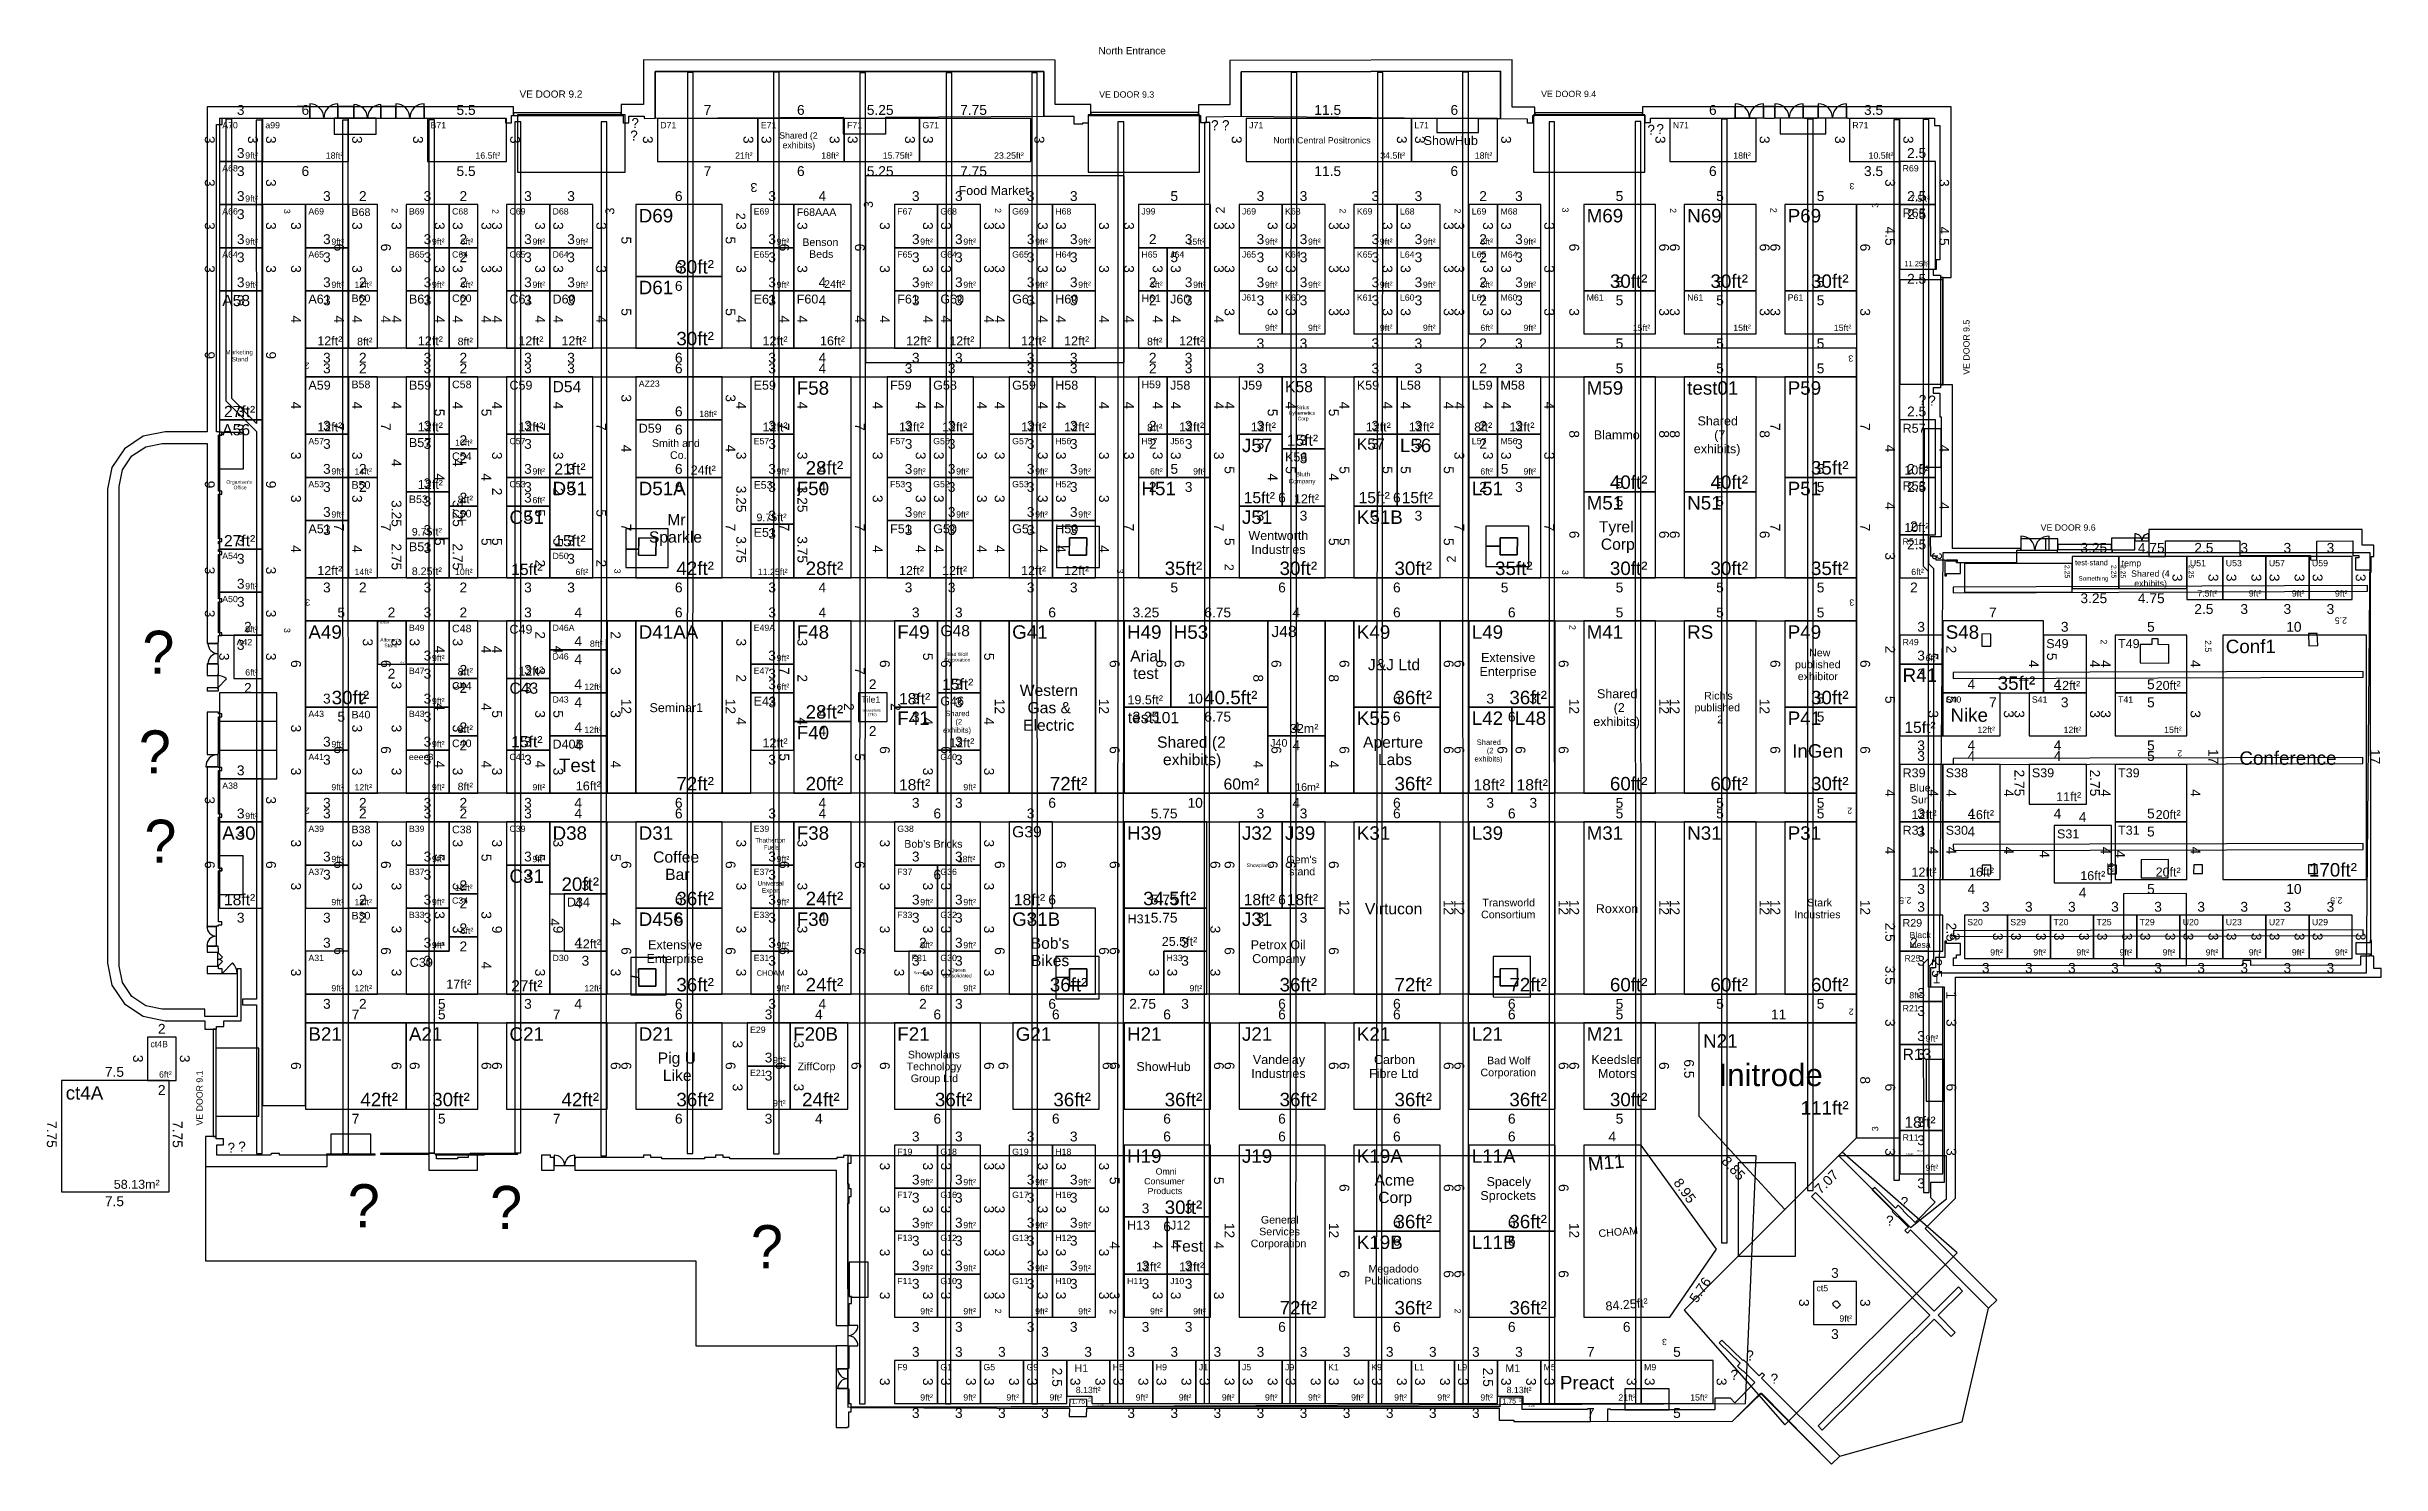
# Model space of a CAD drawing. Extents: x -3 to 160, y 5 to 104.
import ezdxf

# ---------------------------------------------------------------- set-up
doc = ezdxf.new("R2010")
doc.units = 0
for name, color, linetype in [('$o-door', 7, 'CONTINUOUS'), ('$o-duct', 142, 'CONTINUOUS'), ('$o-floor', 8, 'CONTINUOUS'), ('$o-heightLimit-37000', 20, 'CONTINUOUS'), ('$o-heightLimit-42000', 20, 'CONTINUOUS'), ('$o-heightLimit-55000', 20, 'CONTINUOUS'), ('$o-heightLimit-61000', 20, 'CONTINUOUS'), ('$o-icon', 3, 'CONTINUOUS'), ('$o-label', 7, 'CONTINUOUS'), ('$o-pillar', 7, 'CONTINUOUS'), ('$o-region', 254, 'CONTINUOUS'), ('$o-wall', 9, 'CONTINUOUS'), ('$p-area', 7, 'CONTINUOUS'), ('$p-Available', 70, 'CONTINUOUS'), ('$p-edgeLengths-o', 7, 'CONTINUOUS'), ('$p-Featured', 70, 'CONTINUOUS'), ('$p-name', 7, 'CONTINUOUS'), ('$p-plotRef', 7, 'CONTINUOUS'), ('$p-Reserved', 70, 'CONTINUOUS'), ('$p-Sold', 70, 'CONTINUOUS')]:
    doc.layers.add(name, color=color, linetype=linetype)
doc.styles.add('Arial', font='Arial')
doc.styles.add('FontAwesome', font='FontAwesome')

msp = doc.modelspace()

# ---------------------------------------------------------------- texts
at = {"layer": '$o-icon', "style": 'FontAwesome'}
for s, height, p in [('\uf06d', 0.7, (37.61, 97.46)), ('\uf134', 0.7, (37.69, 98.33)), ('\uf134', 0.7, (78.05, 98.18)), ('\uf06d', 0.7, (78.81, 98.18)), ('\uf134', 0.7, (108.43, 97.86)), ('\uf06d', 0.7, (109.06, 97.91)), ('\uf06d', 0.7, (127.32, 79.04)), ('\uf134', 0.7, (127.99, 79)), ('\uf183', 3, (3.64, 60.32)), ('\uf193', 3, (3.39, 53.38)), ('\uf182', 3, (3.78, 47.16)), ('\uf134', 0.7, (9.57, 26.96)), ('\uf06d', 0.7, (10.32, 27.04)), ('\uf000', 3, (17.94, 21.77)), ('\uf0f5', 3, (27.85, 21.65)), ('\uf134', 0.7, (126.07, 23.18)), ('\uf0f5', 3, (46.01, 18.92)), ('\uf134', 0.7, (125.05, 21.88)), ('\uf134', 0.7, (115.32, 12.49)), ('\uf134', 0.7, (114.22, 11.14)), ('\uf06d', 0.7, (117.01, 10.87))]:
    msp.add_text(s, height=height, dxfattribs=at).set_placement(p)
at = {"layer": '$o-label', "style": 'Arial'}
for s, height, p in [('North Entrance', 0.4992, (70.21, 103.47)), ('VE DOOR 9.2', 0.4992, (29.9, 100.45)), ('VE DOOR 9.3', 0.4368, (70.26, 100.45)), ('VE DOOR 9.4', 0.4368, (101.03, 100.49)), ('Food Market', 0.624, (60.47, 93.67)), ('VE DOOR 9.6', 0.4368, (135.81, 70.29))]:
    msp.add_text(s, height=height, dxfattribs=at).set_placement(p)
for s, p in [('VE DOOR 9.5', (130.86, 81.15)), ('VE DOOR 9.1', (7.84, 28.86))]:
    msp.add_text(s, height=0.4368, rotation=90, dxfattribs=at).set_placement(p)
at = {"layer": '$o-smart_label', "style": 'Arial'}
for s, height, rotation, p in [('3', 0.624, -180, (46.46, 94.5)), ('3', 0.437, 180, (122.84, 94.5)), ('3', 0.437, -90, (13.5, 92.7)), ('2', 0.437, -90, (21, 92.74)), ('2', 0.437, -90, (28, 92.69)), ('3', 0.624, -270, (36.5, 92.3)), ('3', 0.624, -270, (54.5, 92.76)), ('2', 0.437, -90, (63, 92.75)), ('2', 0.624, -270, (79, 92.38)), ('2', 0.437, -90, (87, 92.73)), ('2', 0.437, -90, (95, 92.72)), ('3', 0.437, -90, (102.5, 92.8)), ('2', 0.437, -90, (110, 92.75)), ('2', 0.437, -90, (117, 92.77)), ('3', 0.437, 90, (124.5, 92.77)), ('2', 0.624, -90, (45, 92.43)), ('2', 0.437, 180, (15.28, 82)), ('3', 0.437, 180, (122.76, 82.5)), ('2', 0.624, -270, (95.09, 68.07)), ('3', 0.437, -90, (36.5, 67.64)), ('3', 0.437, -90, (71.5, 67.64)), ('2', 0.624, -90, (79, 67.98)), ('3', 0.437, -91.9749, (102.5, 67.56)), ('3', 0.437, 180, (15.32, 65.5)), ('3', 0.437, 180, (122.83, 65.5)), ('3', 0.437, -90, (13.5, 63.51)), ('2', 0.437, -90, (103, 63.72)), ('2.5', 0.437, 180, (157.14, 64.25)), ('2', 0.437, -90, (140, 62.71)), ('2', 0.437, -90, (140, 62.71)), ('2.5', 0.437, -90, (147.25, 62.67)), ('2', 0.437, 180, (145.67, 55)), ('2', 0.437, 180, (15.29, 51)), ('2', 0.437, 180, (122.69, 51)), ('.25', 0.437, 90, (140.88, 46.32)), ('2.5', 0.437, 180, (126.81, 44.75)), ('2.5', 0.437, 180, (156.82, 44.75)), ('2', 0.437, 180, (122.79, 37)), ('3', 0.437, 90, (124.5, 28.46)), ('2', 0.437, -90, (63, 16.1)), ('2', 0.437, -90, (71, 16.06)), ('2', 0.437, -90, (95, 16.11)), ('3', 0.437, 180, (109.79, 14))]:
    msp.add_text(s, height=height, rotation=rotation, dxfattribs=at).set_placement(p)
at = {"layer": '$p-area', "style": 'Arial'}
for s, height, p in [('9ft²', 0.437, (10.8, 96.2)), ('18ft²', 0.437, (16.41, 96.2)), ('16.5ft²', 0.437, (26.83, 96.2)), ('21ft²', 0.437, (44.91, 96.2)), ('18ft²', 0.437, (50.91, 96.2)), ('15.75ft²', 0.437, (55.19, 96.2)), ('23.25ft²', 0.437, (62.94, 96.2)), ('34.5ft²', 0.437, (89.83, 96.2)), ('18ft²', 0.437, (96.41, 96.2)), ('18ft²', 0.437, (114.41, 96.2)), ('10.5ft²', 0.437, (123.83, 96.2)), ('9ft²', 0.437, (10.8, 93.2)), ('7.5ft²', 0.437, (126.72, 93.2)), ('9ft²', 0.437, (10.8, 90.2)), ('9ft²', 0.437, (16.8, 90.2)), ('9ft²', 0.437, (23.8, 90.2)), ('6ft²', 0.437, (25.8, 90.2)), ('9ft²', 0.437, (30.8, 90.2)), ('9ft²', 0.437, (33.8, 90.2)), ('9ft²', 0.437, (47.8, 90.2)), ('9ft²', 0.437, (57.8, 90.2)), ('9ft²', 0.437, (60.8, 90.2)), ('9ft²', 0.437, (65.8, 90.2)), ('9ft²', 0.437, (68.8, 90.2)), ('15ft²', 0.437, (76.41, 90.2)), ('9ft²', 0.437, (81.8, 90.2)), ('9ft²', 0.437, (84.8, 90.2)), ('9ft²', 0.437, (89.8, 90.2)), ('9ft²', 0.437, (92.8, 90.2)), ('6ft²', 0.437, (96.8, 90.2)), ('9ft²', 0.437, (99.8, 90.2)), ('30ft²', 0.936, (40.82, 88.2)), ('30ft²', 0.936, (105.82, 87.2)), ('30ft²', 0.936, (112.82, 87.2)), ('30ft²', 0.936, (119.82, 87.2)), ('11.25ft²', 0.374, (126.32, 88.7)), ('9ft²', 0.437, (10.8, 87.2)), ('9ft²', 0.437, (16.8, 87.2)), ('12ft²', 0.437, (18.41, 87.2)), ('9ft²', 0.437, (23.8, 87.2)), ('6ft²', 0.437, (25.8, 87.2)), ('9ft²', 0.437, (30.8, 87.2)), ('9ft²', 0.437, (33.8, 87.2)), ('9ft²', 0.437, (47.8, 87.2)), ('24ft²', 0.53, (51.11, 87.2)), ('9ft²', 0.437, (57.8, 87.2)), ('9ft²', 0.437, (60.8, 87.2)), ('9ft²', 0.437, (65.8, 87.2)), ('9ft²', 0.437, (68.8, 87.2)), ('6ft²', 0.437, (73.8, 87.2)), ('9ft²', 0.437, (76.8, 87.2)), ('9ft²', 0.437, (81.8, 87.2)), ('9ft²', 0.437, (84.8, 87.2)), ('9ft²', 0.437, (89.8, 87.2)), ('9ft²', 0.437, (92.8, 87.2)), ('6ft²', 0.437, (96.8, 87.2)), ('9ft²', 0.437, (99.8, 87.2)), ('9ft²', 0.437, (81.8, 84.2)), ('9ft²', 0.437, (84.8, 84.2)), ('9ft²', 0.437, (89.8, 84.2)), ('9ft²', 0.437, (92.8, 84.2)), ('6ft²', 0.437, (96.8, 84.2)), ('9ft²', 0.437, (99.8, 84.2)), ('15ft²', 0.437, (107.41, 84.2)), ('15ft²', 0.437, (114.41, 84.2)), ('15ft²', 0.437, (121.41, 84.2)), ('12ft²', 0.624, (15.82, 83.2)), ('8ft²', 0.53, (18.59, 83.2)), ('12ft²', 0.624, (22.82, 83.2)), ('8ft²', 0.53, (25.59, 83.2)), ('12ft²', 0.624, (29.82, 83.2)), ('12ft²', 0.624, (32.82, 83.2)), ('30ft²', 0.936, (40.82, 83.2)), ('12ft²', 0.624, (46.82, 83.2)), ('16ft²', 0.624, (50.82, 83.2)), ('12ft²', 0.624, (56.82, 83.2)), ('12ft²', 0.624, (59.82, 83.2)), ('12ft²', 0.624, (64.82, 83.2)), ('12ft²', 0.624, (67.82, 83.2)), ('8ft²', 0.53, (73.59, 83.2)), ('12ft²', 0.624, (75.82, 83.2)), ('27ft²', 0.78, (9.32, 78.2)), ('18ft²', 0.437, (42.41, 78.2)), ('12ft²', 0.624, (15.82, 77.2)), ('12ft²', 0.624, (22.82, 77.2)), ('10ft²', 0.437, (25.41, 76.2)), ('12ft²', 0.624, (29.82, 77.2)), ('12ft²', 0.624, (46.82, 77.2)), ('12ft²', 0.624, (56.32, 77.2)), ('12ft²', 0.624, (59.32, 77.2)), ('12ft²', 0.624, (64.82, 77.2)), ('12ft²', 0.624, (67.82, 77.2)), ('8ft²', 0.53, (73.59, 77.2)), ('12ft²', 0.624, (75.82, 77.2)), ('12ft²', 0.624, (80.82, 77.2)), ('15ft²', 0.78, (83.32, 76.2)), ('12ft²', 0.624, (88.82, 77.2)), ('12ft²', 0.624, (91.82, 77.2)), ('8ft²', 0.624, (96.37, 77.2)), ('12ft²', 0.624, (98.82, 77.2)), ('21ft²', 0.78, (32.32, 74.2)), ('24ft²', 0.624, (41.82, 74.2)), ('28ft²', 0.936, (49.82, 74.2)), ('35ft²', 0.936, (119.82, 74.2)), ('10ft²', 0.624, (126.32, 74.2)), ('9ft²', 0.437, (16.8, 74.2)), ('14ft²', 0.437, (18.41, 74.2)), ('12ft²', 0.624, (22.82, 73.2)), ('9ft²', 0.437, (30.8, 74.2)), ('9ft²', 0.437, (47.8, 74.2)), ('9ft²', 0.437, (57.3, 74.2)), ('9ft²', 0.437, (60.3, 74.2)), ('9ft²', 0.437, (65.8, 74.2)), ('9ft²', 0.437, (68.8, 74.2)), ('6ft²', 0.437, (73.8, 74.2)), ('9ft²', 0.437, (76.8, 74.2)), ('6ft²', 0.437, (96.8, 74.2)), ('9ft²', 0.437, (99.8, 74.2)), ('40ft²', 0.936, (105.82, 73.2)), ('40ft²', 0.936, (112.82, 73.2)), ('9ft²', 0.437, (16.8, 71.2)), ('8ft²', 0.53, (25.59, 72.2)), ('6ft²', 0.437, (30.8, 72.2)), ('9ft²', 0.437, (57.3, 71.2)), ('9ft²', 0.437, (60.3, 71.2)), ('9ft²', 0.437, (65.8, 71.2)), ('9ft²', 0.437, (68.8, 71.2)), ('15ft²', 0.78, (80.32, 72.2)), ('12ft²', 0.624, (83.82, 72.2)), ('15ft²', 0.78, (88.32, 72.2)), ('15ft²', 0.78, (91.32, 72.2)), ('27ft²', 0.78, (9.32, 69.2)), ('9.75ft²', 0.53, (22.4, 69.95)), ('15ft²', 0.78, (32.32, 69.2)), ('9.75ft²', 0.53, (46.4, 70.95)), ('10ft²', 0.624, (126.32, 70.2)), ('9ft²', 0.437, (10.8, 66.2)), ('12ft²', 0.624, (15.82, 67.2)), ('14ft²', 0.437, (18.41, 67.2)), ('8.25ft²', 0.53, (22.4, 67.2)), ('10ft²', 0.437, (25.41, 67.2)), ('15ft²', 0.78, (29.32, 67.2)), ('6ft²', 0.437, (33.8, 67.2)), ('42ft²', 0.936, (40.82, 67.2)), ('11.25ft²', 0.437, (46.49, 67.2)), ('28ft²', 0.936, (49.82, 67.2)), ('12ft²', 0.624, (56.32, 67.2)), ('12ft²', 0.624, (59.32, 67.2)), ('12ft²', 0.624, (64.82, 67.2)), ('12ft²', 0.624, (67.82, 67.2)), ('35ft²', 0.936, (74.82, 67.2)), ('30ft²', 0.936, (82.82, 67.2)), ('30ft²', 0.936, (90.82, 67.2)), ('35ft²', 0.936, (97.82, 67.2)), ('30ft²', 0.936, (105.82, 67.2)), ('30ft²', 0.936, (112.82, 67.2)), ('35ft²', 0.936, (119.82, 67.2)), ('6ft²', 0.437, (126.8, 67.2)), ('7.5ft²', 0.437, (146.72, 65.7)), ('9ft²', 0.437, (150.3, 65.7)), ('9ft²', 0.437, (153.3, 65.7)), ('9ft²', 0.437, (156.3, 65.7)), ('9ft²', 0.437, (10.8, 63.2)), ('8ft²', 0.437, (34.8, 62.2)), ('6ft²', 0.437, (10.8, 60.2)), ('6m²', 0.125, (21.62, 61.04)), ('9ft²', 0.437, (23.8, 61.2)), ('8ft²', 0.53, (25.59, 60.2)), ('12ft²', 0.624, (29.82, 60.2)), ('9ft²', 0.437, (47.8, 61.2)), ('6ft²', 0.437, (127.8, 61.2)), ('35ft²', 0.936, (132.82, 59.2)), ('30ft²', 0.936, (16.82, 58.2)), ('9ft²', 0.437, (23.8, 58.2)), ('12ft²', 0.437, (34.41, 59.2)), ('6ft²', 0.437, (47.8, 59.2)), ('18ft²', 0.78, (56.32, 58.2)), ('15ft²', 0.78, (59.32, 59.2)), ('19.5ft²', 0.624, (72.23, 58.2)), ('40.5ft²', 0.936, (77.57, 58.2)), ('36ft²', 0.936, (90.82, 58.2)), ('36ft²', 0.936, (98.82, 58.2)), ('30ft²', 0.936, (119.82, 58.2)), ('12ft²', 0.624, (136.82, 59.2)), ('20ft²', 0.624, (143.82, 59.2)), ('28ft²', 0.936, (49.82, 57.2)), ('15ft²', 0.78, (126.32, 56.2)), ('9ft²', 0.437, (16.8, 55.2)), ('9ft²', 0.437, (23.8, 55.2)), ('8ft²', 0.53, (25.59, 56.2)), ('15ft²', 0.78, (29.32, 55.2)), ('12ft²', 0.437, (34.41, 56.2)), ('12ft²', 0.624, (46.82, 55.2)), ('12ft²', 0.624, (59.82, 55.2)), ('32m²', 0.624, (83.54, 56.2)), ('12ft²', 0.437, (131.41, 56.2)), ('12ft²', 0.437, (137.41, 56.2)), ('15ft²', 0.437, (144.41, 56.2)), ('9ft²', 0.437, (16.8, 52.2)), ('12ft²', 0.437, (18.41, 52.2)), ('9ft²', 0.437, (23.8, 52.2)), ('8ft²', 0.53, (25.59, 52.2)), ('9ft²', 0.437, (30.8, 52.2)), ('16ft²', 0.624, (33.82, 52.2)), ('72ft²', 0.936, (40.82, 52.2)), ('20ft²', 0.936, (49.82, 52.2)), ('18ft²', 0.78, (56.32, 52.2)), ('9ft²', 0.437, (60.8, 52.2)), ('72ft²', 0.936, (66.82, 52.2)), ('60m²', 0.78, (78.92, 52.25)), ('16m²', 0.53, (83.91, 52.17)), ('36ft²', 0.936, (90.82, 52.2)), ('18ft²', 0.78, (96.32, 52.2)), ('18ft²', 0.78, (99.32, 52.2)), ('60ft²', 0.936, (105.82, 52.2)), ('60ft²', 0.936, (112.82, 52.2)), ('30ft²', 0.936, (119.82, 52.2)), ('11ft²', 0.624, (136.89, 51.45)), ('9ft²', 0.437, (10.8, 50.2)), ('12ft²', 0.624, (126.82, 50.2)), ('16ft²', 0.624, (130.82, 50.2)), ('20ft²', 0.624, (143.82, 50.2)), ('9ft²', 0.437, (16.8, 47.2)), ('9ft²', 0.437, (23.8, 47.2)), ('9ft²', 0.437, (30.8, 47.2)), ('9ft²', 0.437, (47.8, 47.2)), ('18ft²', 0.437, (60.41, 47.2)), ('170ft²', 0.936, (154.49, 46.2)), ('10ft²', 0.437, (25.41, 45.2)), ('20ft²', 0.936, (32.82, 45.2)), ('12ft²', 0.624, (126.82, 46.2)), ('16ft²', 0.624, (130.82, 46.2)), ('16ft²', 0.624, (138.57, 45.95)), ('20ft²', 0.624, (143.82, 46.2)), ('18ft²', 0.78, (9.32, 44.2)), ('9ft²', 0.437, (16.8, 44.2)), ('12ft²', 0.437, (18.41, 44.2)), ('9ft²', 0.437, (23.8, 44.2)), ('36ft²', 0.936, (40.82, 44.2)), ('9ft²', 0.437, (47.8, 44.2)), ('24ft²', 0.936, (49.82, 44.2)), ('9ft²', 0.437, (57.8, 44.2)), ('9ft²', 0.437, (60.8, 44.2)), ('18ft²', 0.78, (64.32, 44.2)), ('34.5ft²', 0.936, (73.32, 44.2)), ('18ft²', 0.78, (80.32, 44.2)), ('18ft²', 0.78, (83.32, 44.2)), ('6ft²', 0.437, (25.8, 42.2)), ('9ft²', 0.437, (23.8, 41.2)), ('12ft²', 0.624, (33.82, 41.2)), ('9ft²', 0.437, (47.8, 41.2)), ('9ft²', 0.437, (57.8, 41.2)), ('9ft²', 0.437, (60.8, 41.2)), ('25.5ft²', 0.624, (74.62, 41.37)), ('9ft²', 0.437, (132.3, 40.7)), ('9ft²', 0.437, (135.3, 40.7)), ('9ft²', 0.437, (138.3, 40.7)), ('9ft²', 0.437, (141.3, 40.7)), ('9ft²', 0.437, (144.3, 40.7)), ('9ft²', 0.437, (147.3, 40.7)), ('9ft²', 0.437, (150.3, 40.7)), ('9ft²', 0.437, (153.3, 40.7)), ('9ft²', 0.437, (156.3, 40.7)), ('17ft²', 0.624, (24.8, 38.4)), ('27ft²', 0.78, (29.32, 38.2)), ('36ft²', 0.936, (40.82, 38.2)), ('24ft²', 0.936, (49.82, 38.2)), ('36ft²', 0.936, (66.82, 38.2)), ('36ft²', 0.936, (82.82, 38.2)), ('72ft²', 0.936, (90.82, 38.2)), ('72ft²', 0.936, (98.82, 38.2)), ('60ft²', 0.936, (105.82, 38.2)), ('60ft²', 0.936, (112.82, 38.2)), ('60ft²', 0.936, (119.82, 38.2)), ('9ft²', 0.437, (16.8, 38.2)), ('12ft²', 0.437, (18.41, 38.2)), ('12ft²', 0.437, (34.41, 38.2)), ('9ft²', 0.437, (47.8, 38.2)), ('6ft²', 0.437, (57.8, 38.2)), ('9ft²', 0.437, (60.8, 38.2)), ('9ft²', 0.437, (76.55, 38.2)), ('8ft²', 0.437, (126.67, 37.71)), ('9ft²', 0.437, (127.8, 34.7)), ('6ft²', 0.437, (4.8, 32.2)), ('9ft²', 0.437, (47.55, 33.2)), ('42ft²', 0.936, (18.82, 30.2)), ('30ft²', 0.936, (23.82, 30.2)), ('42ft²', 0.936, (32.82, 30.2)), ('36ft²', 0.936, (40.82, 30.2)), ('24ft²', 0.936, (49.57, 30.2)), ('36ft²', 0.936, (58.82, 30.2)), ('36ft²', 0.936, (67.07, 30.2)), ('36ft²', 0.936, (74.82, 30.2)), ('36ft²', 0.936, (82.82, 30.2)), ('36ft²', 0.936, (90.82, 30.2)), ('36ft²', 0.936, (98.82, 30.2)), ('30ft²', 0.936, (105.82, 30.2)), ('9ft²', 0.437, (47.55, 30.2)), ('111ft²', 0.936, (119.1, 29.62)), ('18ft²', 0.78, (126.32, 28.7)), ('9ft²', 0.437, (127.8, 25.7)), ('58.13m²', 0.624, (1.65, 24.45)), ('9ft²', 0.437, (57.8, 24.7)), ('9ft²', 0.437, (60.8, 24.7)), ('9ft²', 0.437, (65.8, 24.7)), ('9ft²', 0.437, (68.8, 24.7)), ('30ft²', 0.936, (74.82, 22.7)), ('9ft²', 0.437, (57.8, 21.7)), ('9ft²', 0.437, (60.8, 21.7)), ('9ft²', 0.437, (65.8, 21.7)), ('9ft²', 0.437, (68.8, 21.7)), ('36ft²', 0.936, (90.82, 21.7)), ('36ft²', 0.936, (98.82, 21.7)), ('9ft²', 0.437, (57.8, 18.7)), ('9ft²', 0.437, (60.8, 18.7)), ('9ft²', 0.437, (65.8, 18.7)), ('9ft²', 0.437, (68.8, 18.7)), ('12ft²', 0.624, (72.82, 18.7)), ('12ft²', 0.624, (75.82, 18.7)), ('72ft²', 0.936, (82.82, 15.7)), ('36ft²', 0.936, (90.82, 15.7)), ('36ft²', 0.936, (98.82, 15.7)), ('9ft²', 0.437, (57.8, 15.7)), ('9ft²', 0.437, (60.8, 15.7)), ('9ft²', 0.437, (65.8, 15.7)), ('9ft²', 0.437, (68.8, 15.7)), ('9ft²', 0.437, (73.8, 15.7)), ('9ft²', 0.437, (76.8, 15.7)), ('9ft²', 0.437, (121.8, 15.2)), ('9ft²', 0.437, (57.8, 9.7)), ('9ft²', 0.437, (60.8, 9.7)), ('9ft²', 0.437, (63.8, 9.7)), ('9ft²', 0.437, (66.8, 9.7)), ('8.13ft²', 0.437, (68.63, 10.22)), ('9ft²', 0.437, (72.8, 9.7)), ('9ft²', 0.437, (75.8, 9.7)), ('9ft²', 0.437, (78.8, 9.7)), ('9ft²', 0.437, (81.8, 9.7)), ('9ft²', 0.437, (84.8, 9.7)), ('9ft²', 0.437, (87.8, 9.7)), ('9ft²', 0.437, (90.8, 9.7)), ('9ft²', 0.437, (93.8, 9.7)), ('9ft²', 0.437, (96.8, 9.7)), ('8.13ft²', 0.437, (98.63, 10.22)), ('21ft²', 0.437, (106.41, 9.7)), ('15ft²', 0.437, (111.41, 9.7))]:
    msp.add_text(s, height=height, dxfattribs=at).set_placement(p)
msp.add_text('84.25ft²', height=0.624, rotation=5, dxfattribs=at).set_placement((105.54, 15.96))
at = {"layer": '$p-edgeLengths-o', "style": 'Arial'}
for s, height, p in [('3', 0.686, (10.22, 99.25)), ('6', 0.686, (14.72, 99.25)), ('5.5', 0.686, (25.51, 99.25)), ('7', 0.686, (42.72, 99.25)), ('6', 0.686, (49.22, 99.25)), ('5.25', 0.686, (54.08, 99.25)), ('7.75', 0.686, (60.58, 99.25)), ('11.5', 0.686, (85.24, 99.25)), ('6', 0.686, (94.72, 99.25)), ('6', 0.686, (112.72, 99.25)), ('3.5', 0.686, (123.51, 99.25)), ('3', 0.686, (10.22, 96.25)), ('2.5', 0.686, (126.51, 96.25)), ('3', 0.686, (10.22, 94.99)), ('6', 0.686, (14.72, 94.99)), ('5.5', 0.686, (25.51, 94.99)), ('7', 0.686, (42.72, 94.99)), ('6', 0.686, (49.22, 94.99)), ('5.25', 0.686, (54.08, 94.99)), ('7.75', 0.686, (60.58, 94.99)), ('11.5', 0.686, (85.24, 94.99)), ('6', 0.686, (94.72, 94.99)), ('6', 0.686, (112.72, 94.99)), ('3.5', 0.686, (123.51, 94.99)), ('3', 0.686, (10.22, 93.25)), ('3', 0.686, (10.22, 91.99)), ('3', 0.686, (16.22, 93.25)), ('2', 0.686, (18.72, 93.25)), ('3', 0.686, (23.22, 93.25)), ('2', 0.686, (25.72, 93.25)), ('3', 0.686, (30.22, 93.25)), ('3', 0.686, (33.22, 93.25)), ('6', 0.686, (40.72, 93.25)), ('3', 0.686, (47.22, 93.25)), ('4', 0.686, (50.72, 93.25)), ('3', 0.686, (57.22, 93.25)), ('3', 0.686, (60.22, 93.25)), ('3', 0.686, (65.22, 93.25)), ('3', 0.686, (68.22, 93.25)), ('5', 0.686, (75.22, 93.25)), ('3', 0.686, (81.22, 93.25)), ('3', 0.686, (84.22, 93.25)), ('3', 0.686, (89.22, 93.25)), ('3', 0.686, (92.22, 93.25)), ('2', 0.686, (96.72, 93.25)), ('3', 0.686, (99.22, 93.25)), ('5', 0.686, (106.22, 93.25)), ('5', 0.686, (113.22, 93.25)), ('5', 0.686, (120.22, 93.25)), ('2.5', 0.686, (126.51, 93.25)), ('2.5', 0.686, (126.51, 91.99)), ('3', 0.686, (10.22, 90.25)), ('3', 0.686, (10.22, 88.99)), ('3', 0.686, (16.22, 90.25)), ('3', 0.686, (16.22, 88.99)), ('3', 0.686, (23.22, 90.25)), ('3', 0.686, (23.22, 88.99)), ('2', 0.686, (25.72, 90.25)), ('2', 0.686, (25.72, 88.99)), ('3', 0.686, (30.22, 90.25)), ('3', 0.686, (30.22, 88.99)), ('3', 0.686, (33.22, 90.25)), ('3', 0.686, (33.22, 88.99)), ('3', 0.686, (47.22, 90.25)), ('3', 0.686, (47.22, 88.99)), ('3', 0.686, (57.22, 90.25)), ('3', 0.686, (57.22, 88.99)), ('3', 0.686, (60.22, 90.25)), ('3', 0.686, (60.22, 88.99)), ('3', 0.686, (65.22, 90.25)), ('3', 0.686, (65.22, 88.99)), ('3', 0.686, (68.22, 90.25)), ('3', 0.686, (68.22, 88.99)), ('2', 0.686, (73.72, 90.25)), ('5', 0.686, (75.22, 88.99)), ('3', 0.686, (76.22, 90.25)), ('3', 0.686, (81.22, 90.25)), ('3', 0.686, (81.22, 88.99)), ('3', 0.686, (84.22, 90.25)), ('3', 0.686, (84.22, 88.99)), ('3', 0.686, (89.22, 90.25)), ('3', 0.686, (89.22, 88.99)), ('3', 0.686, (92.22, 90.25)), ('3', 0.686, (92.22, 88.99)), ('2', 0.686, (96.72, 90.25)), ('2', 0.686, (96.72, 88.99)), ('3', 0.686, (99.22, 90.25)), ('3', 0.686, (99.22, 88.99)), ('3', 0.686, (10.22, 87.25)), ('3', 0.686, (16.22, 87.25)), ('2', 0.686, (18.72, 87.25)), ('3', 0.686, (23.22, 87.25)), ('2', 0.686, (25.72, 87.25)), ('3', 0.686, (30.22, 87.25)), ('3', 0.686, (33.22, 87.25)), ('6', 0.686, (40.72, 88.25)), ('3', 0.686, (47.22, 87.25)), ('4', 0.686, (50.72, 87.25)), ('3', 0.686, (57.22, 87.25)), ('3', 0.686, (60.22, 87.25)), ('3', 0.686, (65.22, 87.25)), ('3', 0.686, (68.22, 87.25)), ('2', 0.686, (73.72, 87.25)), ('3', 0.686, (76.22, 87.25)), ('3', 0.686, (81.22, 87.25)), ('3', 0.686, (84.22, 87.25)), ('3', 0.686, (89.22, 87.25)), ('3', 0.686, (92.22, 87.25)), ('2', 0.686, (96.72, 87.25)), ('3', 0.686, (99.22, 87.25)), ('5', 0.686, (106.22, 87.25)), ('5', 0.686, (113.22, 87.25)), ('5', 0.686, (120.22, 87.25)), ('2.5', 0.686, (126.51, 87.49)), ('3', 0.686, (10.22, 85.99)), ('3', 0.686, (16.22, 85.99)), ('2', 0.686, (18.72, 85.99)), ('3', 0.686, (23.22, 85.99)), ('2', 0.686, (25.72, 85.99)), ('3', 0.686, (30.22, 85.99)), ('3', 0.686, (33.22, 85.99)), ('6', 0.686, (40.72, 86.99)), ('3', 0.686, (47.22, 85.99)), ('4', 0.686, (50.72, 85.99)), ('3', 0.686, (57.22, 85.99)), ('3', 0.686, (60.22, 85.99)), ('3', 0.686, (65.22, 85.99)), ('3', 0.686, (68.22, 85.99)), ('2', 0.686, (73.72, 85.99)), ('3', 0.686, (76.22, 85.99)), ('3', 0.686, (81.22, 85.99)), ('3', 0.686, (84.22, 85.99)), ('3', 0.686, (89.22, 85.99)), ('3', 0.686, (92.22, 85.99)), ('2', 0.686, (96.72, 85.99)), ('3', 0.686, (99.22, 85.99)), ('5', 0.686, (106.22, 85.99)), ('5', 0.686, (113.22, 85.99)), ('5', 0.686, (120.22, 85.99)), ('3', 0.686, (81.22, 82.99)), ('3', 0.686, (84.22, 82.99)), ('3', 0.686, (89.22, 82.99)), ('3', 0.686, (92.22, 82.99)), ('2', 0.686, (96.72, 82.99)), ('3', 0.686, (99.22, 82.99)), ('5', 0.686, (106.22, 82.99)), ('5', 0.686, (113.22, 82.99)), ('5', 0.686, (120.22, 82.99)), ('3', 0.686, (16.22, 81.99)), ('3', 0.686, (16.22, 81.25)), ('2', 0.686, (18.72, 81.99)), ('2', 0.686, (18.72, 81.25)), ('3', 0.686, (23.22, 81.99)), ('3', 0.686, (23.22, 81.25)), ('2', 0.686, (25.72, 81.99)), ('2', 0.686, (25.72, 81.25)), ('3', 0.686, (30.22, 81.99)), ('3', 0.686, (30.22, 81.25)), ('3', 0.686, (33.22, 81.99)), ('3', 0.686, (33.22, 81.25)), ('6', 0.686, (40.72, 81.99)), ('6', 0.686, (40.72, 81.25)), ('3', 0.686, (47.22, 81.99)), ('3', 0.686, (47.22, 81.25)), ('4', 0.686, (50.72, 81.99)), ('4', 0.686, (50.72, 81.25)), ('3', 0.686, (56.72, 81.25)), ('3', 0.686, (57.22, 81.99)), ('3', 0.686, (59.72, 81.25)), ('3', 0.686, (60.22, 81.99)), ('3', 0.686, (65.22, 81.99)), ('3', 0.686, (65.22, 81.25)), ('3', 0.686, (68.22, 81.99)), ('3', 0.686, (68.22, 81.25)), ('2', 0.686, (73.72, 81.99)), ('2', 0.686, (73.72, 81.25)), ('3', 0.686, (76.22, 81.99)), ('3', 0.686, (76.22, 81.25)), ('3', 0.686, (81.22, 81.25)), ('3', 0.686, (84.22, 81.25)), ('3', 0.686, (89.22, 81.25)), ('3', 0.686, (92.22, 81.25)), ('2', 0.686, (96.72, 81.25)), ('3', 0.686, (99.22, 81.25)), ('5', 0.686, (106.22, 81.25)), ('5', 0.686, (113.22, 81.25)), ('5', 0.686, (120.22, 81.25)), ('3', 0.686, (10.22, 78.25)), ('6', 0.686, (40.72, 78.25)), ('2.5', 0.686, (126.51, 78.25)), ('3', 0.686, (10.22, 76.99)), ('3', 0.686, (16.22, 77.25)), ('3', 0.686, (16.22, 75.99)), ('3', 0.686, (23.22, 77.25)), ('3', 0.686, (23.22, 75.99)), ('2', 0.686, (25.72, 76.25)), ('3', 0.686, (30.22, 77.25)), ('3', 0.686, (30.22, 75.99)), ('6', 0.686, (40.72, 76.99)), ('3', 0.686, (47.22, 77.25)), ('3', 0.686, (47.22, 75.99)), ('3', 0.686, (56.72, 77.25)), ('3', 0.686, (56.72, 75.99)), ('3', 0.686, (59.72, 77.25)), ('3', 0.686, (59.72, 75.99)), ('3', 0.686, (65.22, 77.25)), ('3', 0.686, (65.22, 75.99)), ('3', 0.686, (68.22, 77.25)), ('3', 0.686, (68.22, 75.99)), ('2', 0.686, (73.72, 77.25)), ('2', 0.686, (73.72, 75.99)), ('3', 0.686, (76.22, 77.25)), ('3', 0.686, (76.22, 75.99)), ('3', 0.686, (81.22, 77.25)), ('3', 0.686, (81.22, 75.99)), ('3', 0.686, (84.22, 76.25)), ('3', 0.686, (89.22, 77.25)), ('3', 0.686, (89.22, 75.99)), ('3', 0.686, (92.22, 77.25)), ('3', 0.686, (92.22, 75.99)), ('2', 0.686, (96.72, 77.25)), ('2', 0.686, (96.72, 75.99)), ('3', 0.686, (99.22, 77.25)), ('3', 0.686, (99.22, 75.99)), ('3', 0.686, (16.22, 74.25)), ('2', 0.686, (18.72, 74.25)), ('2', 0.686, (25.72, 74.99)), ('3', 0.686, (30.22, 74.25)), ('3', 0.686, (33.22, 74.25)), ('6', 0.686, (40.72, 74.25)), ('3', 0.686, (47.22, 74.25)), ('4', 0.686, (50.72, 74.25)), ('3', 0.686, (56.72, 74.25)), ('3', 0.686, (59.72, 74.25)), ('3', 0.686, (65.22, 74.25)), ('3', 0.686, (68.22, 74.25)), ('5', 0.686, (75.22, 74.25)), ('3', 0.686, (84.22, 74.99)), ('5', 0.686, (98.22, 74.25)), ('5', 0.686, (120.22, 74.25)), ('2.5', 0.686, (126.51, 74.25)), ('3', 0.686, (16.22, 72.99)), ('2', 0.686, (18.72, 72.99)), ('3', 0.686, (23.22, 73.25)), ('3', 0.686, (30.22, 72.99)), ('3', 0.686, (33.22, 72.99)), ('6', 0.686, (40.72, 72.99)), ('3', 0.686, (47.22, 72.99)), ('4', 0.686, (50.72, 72.99)), ('3', 0.686, (56.72, 72.99)), ('3', 0.686, (59.72, 72.99)), ('3', 0.686, (65.22, 72.99)), ('3', 0.686, (68.22, 72.99)), ('2', 0.686, (73.72, 72.99)), ('3', 0.686, (76.22, 72.99)), ('2', 0.686, (96.72, 72.99)), ('3', 0.686, (99.22, 72.99)), ('5', 0.686, (106.22, 73.25)), ('5', 0.686, (113.22, 73.25)), ('5', 0.686, (120.22, 72.99)), ('2.5', 0.686, (126.51, 72.99)), ('3', 0.686, (16.22, 71.25)), ('3', 0.686, (23.22, 71.99)), ('2', 0.686, (25.72, 72.25)), ('2', 0.686, (25.72, 70.99)), ('3', 0.686, (30.22, 72.25)), ('3', 0.686, (30.22, 70.99)), ('3', 0.686, (47.22, 71)), ('3', 0.686, (56.72, 71.25)), ('3', 0.686, (59.72, 71.25)), ('3', 0.686, (65.22, 71.25)), ('3', 0.686, (68.22, 71.25)), ('3', 0.686, (81.22, 70.99)), ('6', 0.686, (82.72, 72.25)), ('3', 0.686, (84.22, 70.99)), ('3', 0.686, (89.22, 70.99)), ('6', 0.686, (90.72, 72.25)), ('3', 0.686, (92.22, 70.99)), ('5', 0.686, (106.22, 71.99)), ('5', 0.686, (113.22, 71.99)), ('3', 0.686, (10.22, 69.25)), ('3', 0.686, (16.22, 69.99)), ('3', 0.686, (23.22, 70)), ('3', 0.686, (33.22, 69.25)), ('3', 0.686, (47.22, 69.74)), ('3', 0.686, (56.72, 69.99)), ('3', 0.686, (59.72, 69.99)), ('3', 0.686, (65.22, 69.99)), ('3', 0.686, (68.22, 69.99)), ('2', 0.686, (126.72, 70.25)), ('3', 0.686, (10.22, 67.99)), ('3', 0.686, (23.22, 68.74)), ('3', 0.686, (33.22, 67.99)), ('2.5', 0.686, (126.51, 68.99)), ('3.25', 0.686, (138.58, 68.75)), ('4.75', 0.686, (142.58, 68.75)), ('2.5', 0.686, (146.51, 68.75)), ('3', 0.686, (149.72, 68.75)), ('3', 0.686, (152.72, 68.75)), ('3', 0.686, (155.72, 68.75)), ('3', 0.686, (10.22, 66.25)), ('3', 0.686, (16.22, 65.99)), ('2', 0.686, (18.72, 65.99)), ('3', 0.686, (23.22, 65.99)), ('2', 0.686, (25.72, 65.99)), ('3', 0.686, (30.22, 65.99)), ('3', 0.686, (33.22, 65.99)), ('6', 0.686, (40.72, 65.99)), ('3', 0.686, (47.22, 65.99)), ('4', 0.686, (50.72, 65.99)), ('3', 0.686, (56.72, 65.99)), ('3', 0.686, (59.72, 65.99)), ('3', 0.686, (65.22, 65.99)), ('3', 0.686, (68.22, 65.99)), ('5', 0.686, (75.22, 65.99)), ('6', 0.686, (82.72, 65.99)), ('6', 0.686, (90.72, 65.99)), ('5', 0.686, (98.22, 65.99)), ('5', 0.686, (106.22, 65.99)), ('5', 0.686, (113.22, 65.99)), ('5', 0.686, (120.22, 65.99)), ('2', 0.686, (126.72, 65.99)), ('3', 0.686, (10.22, 64.99)), ('3.25', 0.686, (138.58, 65.24)), ('4.75', 0.686, (142.58, 65.24)), ('2.5', 0.686, (146.51, 64.49)), ('3', 0.686, (149.72, 64.49)), ('3', 0.686, (152.72, 64.49)), ('3', 0.686, (155.72, 64.49)), ('2', 0.686, (10.72, 63.25)), ('5', 0.686, (17.22, 64.25)), ('2', 0.686, (20.72, 64.25)), ('3', 0.686, (23.22, 64.25)), ('2', 0.686, (25.72, 64.25)), ('3', 0.686, (30.22, 64.25)), ('4', 0.686, (33.72, 64.25)), ('6', 0.686, (40.72, 64.25)), ('3', 0.686, (47.22, 64.25)), ('4', 0.686, (50.72, 64.25)), ('3', 0.686, (57.22, 64.25)), ('3', 0.686, (60.22, 64.25)), ('6', 0.686, (66.72, 64.25)), ('3.25', 0.686, (72.58, 64.25)), ('6.75', 0.686, (77.58, 64.25)), ('4', 0.686, (83.72, 64.25)), ('6', 0.686, (90.72, 64.25)), ('6', 0.686, (98.72, 64.25)), ('5', 0.686, (106.22, 64.25)), ('5', 0.686, (113.22, 64.25)), ('5', 0.686, (120.22, 64.25)), ('3', 0.686, (127.22, 63.25)), ('7', 0.686, (132.22, 64.25)), ('3', 0.686, (137.22, 63.25)), ('5', 0.686, (143.22, 63.25)), ('10', 0.686, (152.91, 63.25)), ('3', 0.686, (10.22, 61.99)), ('3', 0.686, (23.22, 61.25)), ('4', 0.686, (33.72, 62.25)), ('3', 0.686, (47.22, 61.25)), ('3', 0.686, (127.22, 61.25)), ('2', 0.686, (20.72, 59.99)), ('3', 0.686, (23.22, 59.99)), ('2', 0.686, (25.72, 60.25)), ('3', 0.686, (30.22, 60.25)), ('4', 0.686, (33.72, 60.99)), ('3', 0.686, (47.22, 59.99)), ('3', 0.686, (127.22, 59.99)), ('2', 0.686, (10.72, 58.99)), ('3', 0.686, (16.22, 58.25)), ('2', 0.686, (18.72, 58.25)), ('3', 0.686, (23.22, 58.25)), ('2', 0.686, (25.72, 58.99)), ('3', 0.686, (30.22, 58.99)), ('4', 0.686, (33.72, 59.25)), ('4', 0.686, (33.72, 57.99)), ('3', 0.686, (47.22, 59.25)), ('3', 0.686, (47.22, 57.99)), ('2', 0.686, (54.22, 59.25)), ('3', 0.686, (57.22, 58.25)), ('3', 0.686, (60.22, 59.25)), ('3', 0.686, (60.22, 57.99)), ('10', 0.686, (76.41, 58.25)), ('6', 0.686, (90.72, 58.25)), ('3', 0.686, (97.22, 58.25)), ('3', 0.686, (100.22, 58.25)), ('5', 0.686, (120.22, 58.25)), ('4', 0.686, (130.72, 59.25)), ('7', 0.686, (132.22, 57.99)), ('4', 0.686, (136.72, 59.25)), ('3', 0.686, (137.22, 57.99)), ('5', 0.686, (143.22, 59.25)), ('5', 0.686, (143.22, 57.99)), ('5', 0.686, (17.22, 56.99)), ('3', 0.686, (23.22, 56.99)), ('2', 0.686, (25.72, 56.25)), ('4', 0.686, (33.72, 56.25)), ('4', 0.686, (50.72, 57.25)), ('3', 0.686, (57.22, 56.99)), ('3.25', 0.686, (72.58, 56.99)), ('6.75', 0.686, (77.58, 56.99)), ('4', 0.686, (83.72, 56.25)), ('6', 0.686, (90.72, 56.99)), ('6', 0.686, (98.72, 56.99)), ('5', 0.686, (120.22, 56.99)), ('3', 0.686, (16.22, 55.25)), ('3', 0.686, (23.22, 55.25)), ('2', 0.686, (25.72, 54.99)), ('3', 0.686, (30.22, 55.25)), ('4', 0.686, (33.72, 54.99)), ('4', 0.686, (50.72, 55.99)), ('2', 0.686, (54.22, 55.99)), ('3', 0.686, (60.22, 55.25)), ('4', 0.686, (83.72, 54.99)), ('3', 0.686, (127.22, 54.99)), ('4', 0.686, (130.72, 54.99)), ('4', 0.686, (136.72, 54.99)), ('5', 0.686, (143.22, 54.99)), ('3', 0.686, (10.22, 53.25)), ('3', 0.686, (16.22, 53.99)), ('3', 0.686, (23.22, 53.99)), ('3', 0.686, (30.22, 53.99)), ('3', 0.686, (47.22, 53.99)), ('3', 0.686, (60.22, 53.99)), ('3', 0.686, (127.22, 54.25)), ('4', 0.686, (130.72, 54.25)), ('4', 0.686, (136.72, 54.25)), ('5', 0.686, (143.22, 54.25)), ('3', 0.686, (10.22, 50.25)), ('3', 0.686, (16.22, 50.99)), ('3', 0.686, (16.22, 50.25)), ('2', 0.686, (18.72, 50.99)), ('2', 0.686, (18.72, 50.25)), ('3', 0.686, (23.22, 50.99)), ('3', 0.686, (23.22, 50.25)), ('2', 0.686, (25.72, 50.99)), ('2', 0.686, (25.72, 50.25)), ('3', 0.686, (30.22, 50.99)), ('3', 0.686, (30.22, 50.25)), ('4', 0.686, (33.72, 50.99)), ('4', 0.686, (33.72, 50.25)), ('6', 0.686, (40.72, 50.99)), ('6', 0.686, (40.72, 50.25)), ('3', 0.686, (47.22, 50.25)), ('4', 0.686, (50.72, 50.99)), ('4', 0.686, (50.72, 50.25)), ('3', 0.686, (57.22, 50.99)), ('6', 0.686, (58.72, 50.25)), ('3', 0.686, (60.22, 50.99)), ('3', 0.686, (65.22, 50.25)), ('6', 0.686, (66.72, 50.99)), ('5.75', 0.686, (73.85, 50.25)), ('10', 0.686, (76.41, 50.99)), ('3', 0.686, (81.22, 50.25)), ('4', 0.686, (83.72, 50.99)), ('3', 0.686, (84.22, 50.25)), ('6', 0.686, (90.72, 50.99)), ('6', 0.686, (90.72, 50.25)), ('3', 0.686, (97.22, 50.99)), ('6', 0.686, (98.72, 50.25)), ('3', 0.686, (100.22, 50.99)), ('5', 0.686, (106.22, 50.99)), ('5', 0.686, (106.22, 50.25)), ('5', 0.686, (113.22, 50.99)), ('5', 0.686, (113.22, 50.25)), ('5', 0.686, (120.22, 50.99)), ('5', 0.686, (120.22, 50.25)), ('3', 0.686, (127.22, 50.25)), ('4', 0.686, (130.72, 50.25)), ('4', 0.686, (136.72, 50.24)), ('4', 0.686, (138.47, 50)), ('5', 0.686, (143.22, 50.25)), ('3', 0.686, (10.22, 48.99)), ('3', 0.686, (127.22, 48.99)), ('4', 0.686, (130.72, 48.99)), ('5', 0.686, (143.22, 48.99)), ('3', 0.686, (16.22, 47.25)), ('3', 0.686, (23.22, 47.25)), ('3', 0.686, (30.22, 47.25)), ('3', 0.686, (47.22, 47.25)), ('3', 0.686, (57.22, 47.25)), ('3', 0.686, (60.22, 47.25)), ('3', 0.686, (16.22, 45.99)), ('3', 0.686, (23.22, 45.99)), ('2', 0.686, (25.72, 45.25)), ('3', 0.686, (30.22, 45.99)), ('3', 0.686, (34.22, 45.25)), ('3', 0.686, (47.22, 45.99)), ('6', 0.686, (58.72, 45.99)), ('3', 0.686, (127.22, 44.99)), ('4', 0.686, (130.72, 44.99)), ('5', 0.686, (143.22, 44.99)), ('10', 0.686, (152.91, 44.99)), ('2', 0.686, (18.72, 44.25)), ('3', 0.686, (23.22, 44.25)), ('2', 0.686, (25.72, 43.99)), ('4', 0.686, (33.72, 43.99)), ('6', 0.686, (40.72, 44.25)), ('3', 0.686, (47.22, 44.25)), ('4', 0.686, (50.72, 44.25)), ('3', 0.686, (57.22, 44.25)), ('3', 0.686, (60.22, 44.25)), ('6', 0.686, (66.72, 44.25)), ('5.75', 0.686, (73.85, 44.25)), ('6', 0.686, (82.72, 44.25)), ('3', 0.686, (127.22, 43.75)), ('3', 0.686, (131.72, 43.75)), ('3', 0.686, (134.72, 43.75)), ('3', 0.686, (137.72, 43.75)), ('4', 0.686, (138.47, 44.74)), ('3', 0.686, (140.72, 43.75)), ('3', 0.686, (143.72, 43.75)), ('3', 0.686, (146.72, 43.75)), ('3', 0.686, (149.72, 43.75)), ('3', 0.686, (152.72, 43.75)), ('3', 0.686, (155.72, 43.75)), ('3', 0.686, (10.22, 42.99)), ('3', 0.686, (16.22, 42.99)), ('2', 0.686, (18.72, 42.99)), ('3', 0.686, (23.22, 42.99)), ('2', 0.686, (25.72, 42.25)), ('6', 0.686, (40.72, 42.99)), ('3', 0.686, (47.22, 42.99)), ('4', 0.686, (50.72, 42.99)), ('3', 0.686, (57.22, 42.99)), ('3', 0.686, (60.22, 42.99)), ('3', 0.686, (65.22, 42.99)), ('5.75', 0.686, (73.85, 42.99)), ('3', 0.686, (81.22, 42.99)), ('3', 0.686, (84.22, 42.99)), ('3', 0.686, (16.22, 41.25)), ('3', 0.686, (23.22, 41.25)), ('3', 0.686, (23.22, 39.99)), ('2', 0.686, (25.72, 40.99)), ('4', 0.686, (33.72, 41.25)), ('3', 0.686, (34.22, 39.99)), ('3', 0.686, (47.22, 41.25)), ('3', 0.686, (47.22, 39.99)), ('3', 0.686, (57.22, 39.99)), ('2', 0.686, (57.72, 41.25)), ('3', 0.686, (60.22, 41.25)), ('3', 0.686, (60.22, 39.99)), ('3', 0.686, (75.97, 41.25)), ('3', 0.686, (75.97, 39.99)), ('2', 0.686, (126.72, 41.25)), ('3', 0.686, (127.22, 39.99)), ('1', 0.686, (128.3, 38.75)), ('3', 0.686, (131.72, 39.49)), ('3', 0.686, (134.72, 39.49)), ('3', 0.686, (137.72, 39.49)), ('3', 0.686, (140.72, 39.49)), ('3', 0.686, (143.72, 39.49)), ('3', 0.686, (146.72, 39.49)), ('3', 0.686, (149.72, 39.49)), ('3', 0.686, (152.72, 39.49)), ('3', 0.686, (155.72, 39.49)), ('3', 0.686, (16.22, 36.99)), ('2', 0.686, (18.72, 36.99)), ('5', 0.686, (24.22, 36.99)), ('3', 0.686, (30.22, 36.99)), ('4', 0.686, (33.72, 36.99)), ('6', 0.686, (40.72, 36.99)), ('3', 0.686, (47.22, 36.99)), ('4', 0.686, (50.72, 36.99)), ('2', 0.686, (57.72, 36.99)), ('3', 0.686, (60.22, 36.99)), ('6', 0.686, (66.72, 36.99)), ('2.75', 0.686, (72.35, 36.99)), ('3', 0.686, (75.97, 36.99)), ('6', 0.686, (82.72, 36.99)), ('6', 0.686, (90.72, 36.99)), ('6', 0.686, (98.72, 36.99)), ('5', 0.686, (106.22, 36.99)), ('5', 0.686, (113.22, 36.99)), ('5', 0.686, (120.22, 36.99)), ('3', 0.686, (127.22, 37.75)), ('2', 0.686, (4.72, 35.25)), ('7', 0.686, (18.22, 36.25)), ('5', 0.686, (24.22, 36.25)), ('7', 0.686, (32.22, 36.25)), ('6', 0.686, (40.72, 36.25)), ('3', 0.686, (46.97, 36.25)), ('4', 0.686, (50.47, 36.25)), ('6', 0.686, (58.72, 36.25)), ('6', 0.686, (66.97, 36.25)), ('6', 0.686, (74.72, 36.25)), ('6', 0.686, (82.72, 36.25)), ('6', 0.686, (90.72, 36.25)), ('6', 0.686, (98.72, 36.25)), ('5', 0.686, (106.22, 36.25)), ('11', 0.686, (117.03, 36.25)), ('3', 0.686, (127.22, 36.49)), ('3', 0.686, (127.22, 34.75)), ('3', 0.686, (127.22, 33.49)), ('7.5', 0.686, (1.03, 32.25)), ('3', 0.686, (46.97, 33.25)), ('3', 0.686, (46.97, 31.99)), ('2', 0.686, (4.72, 30.99)), ('7', 0.686, (18.22, 28.99)), ('5', 0.686, (24.22, 28.99)), ('7', 0.686, (32.22, 28.99)), ('6', 0.686, (40.72, 28.99)), ('3', 0.686, (46.97, 28.99)), ('4', 0.686, (50.47, 28.99)), ('6', 0.686, (58.72, 28.99)), ('6', 0.686, (66.97, 28.99)), ('6', 0.686, (74.72, 28.99)), ('6', 0.686, (82.72, 28.99)), ('6', 0.686, (90.72, 28.99)), ('6', 0.686, (98.72, 28.99)), ('5', 0.686, (106.22, 28.99)), ('3', 0.686, (127.22, 28.75)), ('3', 0.686, (57.22, 27.75)), ('3', 0.686, (60.22, 27.75)), ('3', 0.686, (65.22, 27.75)), ('3', 0.686, (68.22, 27.75)), ('6', 0.686, (74.72, 27.75)), ('6', 0.686, (82.72, 27.75)), ('6', 0.686, (90.72, 27.75)), ('6', 0.686, (98.72, 27.75)), ('4', 0.686, (105.72, 27.75)), ('3', 0.686, (127.22, 27.49)), ('3', 0.686, (57.22, 24.75)), ('3', 0.686, (60.22, 24.75)), ('3', 0.686, (65.22, 24.75)), ('3', 0.686, (68.22, 24.75)), ('3', 0.686, (127.22, 24.49)), ('7.5', 0.686, (1.03, 23.24)), ('3', 0.686, (57.22, 23.49)), ('3', 0.686, (60.22, 23.49)), ('3', 0.686, (65.22, 23.49)), ('3', 0.686, (68.22, 23.49)), ('3', 0.686, (73.22, 22.75)), ('3', 0.686, (76.22, 22.75)), ('3', 0.686, (57.22, 21.75)), ('3', 0.686, (57.22, 20.49)), ('3', 0.686, (60.22, 21.75)), ('3', 0.686, (60.22, 20.49)), ('3', 0.686, (65.22, 21.75)), ('3', 0.686, (65.22, 20.49)), ('3', 0.686, (68.22, 21.75)), ('3', 0.686, (68.22, 20.49)), ('6', 0.686, (74.72, 21.49)), ('6', 0.686, (90.72, 21.75)), ('6', 0.686, (90.72, 20.49)), ('6', 0.686, (98.72, 21.75)), ('6', 0.686, (98.72, 20.49)), ('3', 0.686, (57.22, 18.75)), ('3', 0.686, (57.22, 17.49)), ('3', 0.686, (60.22, 18.75)), ('3', 0.686, (60.22, 17.49)), ('3', 0.686, (65.22, 18.75)), ('3', 0.686, (65.22, 17.49)), ('3', 0.686, (68.22, 18.75)), ('3', 0.686, (68.22, 17.49)), ('3', 0.686, (73.22, 18.75)), ('3', 0.686, (73.22, 17.49)), ('3', 0.686, (76.22, 18.75)), ('3', 0.686, (76.22, 17.49)), ('3', 0.686, (121.22, 18.25)), ('3', 0.686, (57.22, 14.49)), ('3', 0.686, (60.22, 14.49)), ('3', 0.686, (65.22, 14.49)), ('3', 0.686, (68.22, 14.49)), ('3', 0.686, (73.22, 14.49)), ('3', 0.686, (76.22, 14.49)), ('6', 0.686, (82.72, 14.49)), ('6', 0.686, (90.72, 14.49)), ('6', 0.686, (98.72, 14.49)), ('6', 0.686, (106.72, 14.49)), ('3', 0.686, (121.22, 13.99)), ('3', 0.686, (57.22, 12.75)), ('3', 0.686, (60.22, 12.75)), ('3', 0.686, (63.22, 12.75)), ('3', 0.686, (66.22, 12.75)), ('3', 0.686, (69.22, 12.75)), ('3', 0.686, (72.22, 12.75)), ('3', 0.686, (75.22, 12.75)), ('3', 0.686, (78.22, 12.75)), ('3', 0.686, (81.22, 12.75)), ('3', 0.686, (84.22, 12.75)), ('3', 0.686, (87.22, 12.75)), ('3', 0.686, (90.22, 12.75)), ('3', 0.686, (93.22, 12.75)), ('3', 0.686, (96.22, 12.75)), ('3', 0.686, (99.22, 12.75)), ('7', 0.686, (104.22, 12.75)), ('5', 0.686, (110.22, 12.75)), ('1.75', 0.343, (68.35, 9.49)), ('1.75', 0.343, (98.35, 9.49)), ('3', 0.686, (57.22, 8.49)), ('3', 0.686, (60.22, 8.49)), ('3', 0.686, (63.22, 8.49)), ('3', 0.686, (66.22, 8.49)), ('1.25', 0.172, (70.12, 9.25)), ('3', 0.686, (72.22, 8.49)), ('3', 0.686, (75.22, 8.49)), ('3', 0.686, (78.22, 8.49)), ('3', 0.686, (81.22, 8.49)), ('3', 0.686, (84.22, 8.49)), ('3', 0.686, (87.22, 8.49)), ('3', 0.686, (90.22, 8.49)), ('3', 0.686, (93.22, 8.49)), ('3', 0.686, (96.22, 8.49)), ('1.25', 0.172, (100.12, 9.25)), ('7', 0.686, (104.22, 8.49)), ('5', 0.686, (110.22, 8.49))]:
    msp.add_text(s, height=height, dxfattribs=at).set_placement(p)
for s, height, rotation, p in [('3', 0.686, -90, (7.99, 97.78)), ('3', 0.686, -90, (10.99, 97.78)), ('3', 0.686, -90, (12.25, 97.78)), ('3', 0.686, -90, (18.25, 97.78)), ('3', 0.686, -90, (22.49, 97.78)), ('3', 0.686, -90, (29.25, 97.78)), ('3', 0.686, -90, (38.49, 97.78)), ('3', 0.686, -90, (45.49, 97.78)), ('3', 0.686, -90, (46.75, 97.78)), ('3', 0.686, -90, (51.49, 97.78)), ('3', 0.686, -90, (52.75, 97.78)), ('3', 0.686, -90, (56.74, 97.78)), ('3', 0.686, -90, (58, 97.78)), ('3', 0.686, -90, (65.75, 97.78)), ('3', 0.686, -90, (79.49, 97.78)), ('3', 0.686, -90, (90.99, 97.78)), ('3', 0.686, -90, (92.25, 97.78)), ('3', 0.686, -90, (98.25, 97.78)), ('3', 0.686, -90, (108.99, 97.78)), ('3', 0.686, -90, (116.25, 97.78)), ('3', 0.686, -90, (121.49, 97.78)), ('3', 0.686, -90, (126.25, 97.78)), ('3', 0.686, -90, (7.99, 94.78)), ('3', 0.686, -90, (12.25, 94.78)), ('3', 0.686, -90, (124.99, 94.78)), ('3', 0.686, -90, (128.75, 94.78)), ('3', 0.686, -90, (7.99, 91.78)), ('3', 0.686, -90, (12.25, 91.78)), ('3', 0.686, -90, (13.99, 91.78)), ('3', 0.686, -90, (18.25, 91.78)), ('3', 0.686, -90, (20.99, 91.78)), ('3', 0.686, -90, (23.99, 91.78)), ('3', 0.686, -90, (25.25, 91.78)), ('3', 0.686, -90, (27.25, 91.78)), ('3', 0.686, -90, (27.99, 91.78)), ('3', 0.686, -90, (30.99, 91.78)), ('3', 0.686, -90, (32.25, 91.78)), ('3', 0.686, -90, (35.25, 91.78)), ('3', 0.686, -90, (44.99, 91.78)), ('3', 0.686, -90, (49.25, 91.78)), ('3', 0.686, -90, (54.99, 91.78)), ('3', 0.686, -90, (57.99, 91.78)), ('3', 0.686, -90, (59.25, 91.78)), ('3', 0.686, -90, (62.25, 91.78)), ('3', 0.686, -90, (62.99, 91.78)), ('3', 0.686, -90, (65.99, 91.78)), ('3', 0.686, -90, (67.25, 91.78)), ('3', 0.686, -90, (70.25, 91.78)), ('3', 0.686, -90, (71.99, 91.78)), ('3', 0.686, -90, (78.25, 91.78)), ('3', 0.686, -90, (78.99, 91.78)), ('3', 0.686, -90, (81.99, 91.78)), ('3', 0.686, -90, (83.25, 91.78)), ('3', 0.686, -90, (86.25, 91.78)), ('3', 0.686, -90, (86.99, 91.78)), ('3', 0.686, -90, (89.99, 91.78)), ('3', 0.686, -90, (91.25, 91.78)), ('3', 0.686, -90, (94.25, 91.78)), ('3', 0.686, -90, (94.99, 91.78)), ('3', 0.686, -90, (96.99, 91.78)), ('3', 0.686, -90, (98.25, 91.78)), ('3', 0.686, -90, (101.25, 91.78)), ('4.5', 0.686, -90, (124.99, 91.47)), ('4.5', 0.686, -90, (128.75, 91.47)), ('6', 0.686, -90, (16.99, 90.28)), ('6', 0.686, -90, (20.25, 90.28)), ('5', 0.686, -90, (36.99, 90.78)), ('5', 0.686, -90, (44.25, 90.78)), ('6', 0.686, -90, (47.99, 90.28)), ('6', 0.686, -90, (53.25, 90.28)), ('6', 0.686, -90, (102.99, 90.28)), ('6', 0.686, -90, (109.25, 90.28)), ('6', 0.686, -90, (109.99, 90.28)), ('6', 0.686, -90, (116.25, 90.28)), ('6', 0.686, -90, (116.99, 90.28)), ('6', 0.686, -90, (123.25, 90.28)), ('3', 0.686, -90, (7.99, 88.78)), ('3', 0.686, -90, (12.25, 88.78)), ('3', 0.686, -90, (13.99, 88.78)), ('3', 0.686, -90, (18.25, 88.78)), ('3', 0.686, -90, (20.99, 88.78)), ('3', 0.686, -90, (23.99, 88.78)), ('3', 0.686, -90, (25.25, 88.78)), ('3', 0.686, -90, (27.25, 88.78)), ('3', 0.686, -90, (27.99, 88.78)), ('3', 0.686, -90, (30.99, 88.78)), ('3', 0.686, -90, (32.25, 88.78)), ('3', 0.686, -90, (35.25, 88.78)), ('3', 0.686, -90, (44.99, 88.78)), ('3', 0.686, -90, (49.25, 88.78)), ('3', 0.686, -90, (54.99, 88.78)), ('3', 0.686, -90, (57.99, 88.78)), ('3', 0.686, -90, (59.25, 88.78)), ('3', 0.686, -90, (62.25, 88.78)), ('3', 0.686, -90, (62.99, 88.78)), ('3', 0.686, -90, (65.99, 88.78)), ('3', 0.686, -90, (67.25, 88.78)), ('3', 0.686, -90, (70.25, 88.78)), ('3', 0.686, -90, (71.99, 88.78)), ('3', 0.686, -90, (73.99, 88.78)), ('3', 0.686, -90, (75.25, 88.78)), ('3', 0.686, -90, (78.25, 88.78)), ('3', 0.686, -90, (78.99, 88.78)), ('3', 0.686, -90, (81.99, 88.78)), ('3', 0.686, -90, (83.25, 88.78)), ('3', 0.686, -90, (86.25, 88.78)), ('3', 0.686, -90, (86.99, 88.78)), ('3', 0.686, -90, (89.99, 88.78)), ('3', 0.686, -90, (91.25, 88.78)), ('3', 0.686, -90, (94.25, 88.78)), ('3', 0.686, -90, (94.99, 88.78)), ('3', 0.686, -90, (96.99, 88.78)), ('3', 0.686, -90, (98.25, 88.78)), ('3', 0.686, -90, (101.25, 88.78)), ('4', 0.686, -90, (13.99, 85.28)), ('4', 0.686, -90, (16.99, 85.28)), ('4', 0.686, -90, (18.25, 85.28)), ('4', 0.686, -90, (20.25, 85.28)), ('4', 0.686, -90, (20.99, 85.28)), ('4', 0.686, -90, (23.99, 85.28)), ('4', 0.686, -90, (25.25, 85.28)), ('4', 0.686, -90, (27.25, 85.28)), ('4', 0.686, -90, (27.99, 85.28)), ('4', 0.686, -90, (30.99, 85.28)), ('4', 0.686, -90, (32.25, 85.28)), ('4', 0.686, -90, (35.25, 85.28)), ('5', 0.686, -90, (36.99, 85.78)), ('5', 0.686, -90, (44.25, 85.78)), ('4', 0.686, -90, (44.99, 85.28)), ('4', 0.686, -90, (47.99, 85.28)), ('4', 0.686, -90, (49.25, 85.28)), ('4', 0.686, -90, (53.25, 85.28)), ('4', 0.686, -90, (54.99, 85.28)), ('4', 0.686, -90, (57.99, 85.28)), ('4', 0.686, -90, (59.25, 85.28)), ('4', 0.686, -90, (62.25, 85.28)), ('4', 0.686, -90, (62.99, 85.28)), ('4', 0.686, -90, (65.99, 85.28)), ('4', 0.686, -90, (67.25, 85.28)), ('4', 0.686, -90, (70.25, 85.28)), ('4', 0.686, -90, (71.99, 85.28)), ('4', 0.686, -90, (73.99, 85.28)), ('4', 0.686, -90, (75.25, 85.28)), ('4', 0.686, -90, (78.25, 85.28)), ('3', 0.686, -90, (78.99, 85.78)), ('3', 0.686, -90, (81.99, 85.78)), ('3', 0.686, -90, (83.25, 85.78)), ('3', 0.686, -90, (86.25, 85.78)), ('3', 0.686, -90, (86.99, 85.78)), ('3', 0.686, -90, (89.99, 85.78)), ('3', 0.686, -90, (91.25, 85.78)), ('3', 0.686, -90, (94.25, 85.78)), ('3', 0.686, -90, (94.99, 85.78)), ('3', 0.686, -90, (96.99, 85.78)), ('3', 0.686, -90, (98.25, 85.78)), ('3', 0.686, -90, (101.25, 85.78)), ('3', 0.686, -90, (102.99, 85.78)), ('3', 0.686, -90, (109.25, 85.78)), ('3', 0.686, -90, (109.99, 85.78)), ('3', 0.686, -90, (116.25, 85.78)), ('3', 0.686, -90, (116.99, 85.78)), ('3', 0.686, -90, (123.25, 85.78)), ('9', 0.686, -90, (7.99, 82.77)), ('9', 0.686, -90, (12.25, 82.77)), ('3', 0.686, -90, (36.99, 79.78)), ('3', 0.686, -90, (44.25, 79.78)), ('4', 0.686, -90, (13.99, 79.28)), ('4', 0.686, -90, (18.25, 79.28)), ('4', 0.686, -90, (20.99, 79.28)), ('5', 0.686, -90, (23.99, 78.78)), ('4', 0.686, -90, (25.25, 79.28)), ('5', 0.686, -90, (27.25, 78.78)), ('4', 0.686, -90, (27.99, 79.28)), ('4', 0.686, -90, (32.25, 79.28)), ('4', 0.686, -90, (44.99, 79.28)), ('4', 0.686, -90, (49.25, 79.28)), ('4', 0.686, -90, (54.49, 79.28)), ('4', 0.686, -90, (57.49, 79.28)), ('4', 0.686, -90, (58.75, 79.28)), ('4', 0.686, -90, (61.75, 79.28)), ('4', 0.686, -90, (62.99, 79.28)), ('4', 0.686, -90, (65.99, 79.28)), ('4', 0.686, -90, (67.25, 79.28)), ('4', 0.686, -90, (70.25, 79.28)), ('4', 0.686, -90, (71.99, 79.28)), ('4', 0.686, -90, (73.99, 79.28)), ('4', 0.686, -90, (75.25, 79.28)), ('4', 0.686, -90, (78.25, 79.28)), ('4', 0.686, -90, (78.99, 79.28)), ('5', 0.686, -90, (81.99, 78.78)), ('4', 0.686, -90, (83.25, 79.28)), ('5', 0.686, -90, (86.25, 78.78)), ('4', 0.686, -90, (86.99, 79.28)), ('4', 0.686, -90, (89.99, 79.28)), ('4', 0.686, -90, (91.25, 79.28)), ('4', 0.686, -90, (94.25, 79.28)), ('4', 0.686, -90, (94.99, 79.28)), ('4', 0.686, -90, (96.99, 79.28)), ('4', 0.686, -90, (98.25, 79.28)), ('4', 0.686, -90, (101.25, 79.28)), ('7', 0.686, -90, (16.99, 77.78)), ('7', 0.686, -90, (20.25, 77.78)), ('7', 0.686, -90, (30.99, 77.78)), ('7', 0.686, -90, (35.25, 77.78)), ('7', 0.686, -90, (47.99, 77.78)), ('7', 0.686, -90, (53.25, 77.78)), ('8', 0.686, -90, (102.99, 77.28)), ('8', 0.686, -90, (109.25, 77.28)), ('8', 0.686, -90, (109.99, 77.28)), ('8', 0.686, -90, (116.25, 77.28)), ('7', 0.686, -90, (116.99, 77.78)), ('7', 0.686, -90, (123.25, 77.78)), ('3', 0.686, -90, (13.99, 75.78)), ('3', 0.686, -90, (18.25, 75.78)), ('4', 0.686, -90, (20.99, 75.28)), ('4', 0.686, -90, (25.25, 75.28)), ('3', 0.686, -90, (27.99, 75.78)), ('3', 0.686, -90, (32.25, 75.78)), ('4', 0.686, -90, (36.99, 76.28)), ('4', 0.686, -90, (44.25, 76.28)), ('3', 0.686, -90, (44.99, 75.78)), ('3', 0.686, -90, (49.25, 75.78)), ('3', 0.686, -90, (54.49, 75.78)), ('3', 0.686, -90, (57.49, 75.78)), ('3', 0.686, -90, (58.75, 75.78)), ('3', 0.686, -90, (61.75, 75.78)), ('3', 0.686, -90, (62.99, 75.78)), ('3', 0.686, -90, (65.99, 75.78)), ('3', 0.686, -90, (67.25, 75.78)), ('3', 0.686, -90, (70.25, 75.78)), ('3', 0.686, -90, (71.99, 75.78)), ('3', 0.686, -90, (73.99, 75.78)), ('3', 0.686, -90, (75.25, 75.78)), ('3', 0.686, -90, (78.25, 75.78)), ('3', 0.686, -90, (94.99, 75.78)), ('3', 0.686, -90, (96.99, 75.78)), ('3', 0.686, -90, (98.25, 75.78)), ('3', 0.686, -90, (101.25, 75.78)), ('4', 0.686, -90, (124.99, 76.28)), ('4', 0.686, -90, (128.75, 76.28)), ('9', 0.686, -90, (7.99, 73.77)), ('9', 0.686, -90, (12.25, 73.77)), ('4', 0.686, -90, (23.99, 74.28)), ('4', 0.686, -90, (27.25, 74.28)), ('2', 0.686, -90, (27.99, 73.28)), ('2', 0.686, -90, (32.25, 73.28)), ('3.25', 0.686, -90, (44.99, 73.42)), ('3.25', 0.686, -90, (49.25, 73.42)), ('5', 0.686, -90, (78.99, 74.78)), ('4', 0.686, -90, (81.99, 74.28)), ('5', 0.686, -90, (83.25, 74.78)), ('4', 0.686, -90, (86.25, 74.28)), ('5', 0.686, -90, (86.99, 74.78)), ('5', 0.686, -90, (89.99, 74.78)), ('5', 0.686, -90, (91.25, 74.78)), ('5', 0.686, -90, (94.25, 74.78)), ('3', 0.686, -90, (13.99, 72.78)), ('3', 0.686, -90, (18.25, 72.78)), ('3.25', 0.686, -90, (20.99, 72.42)), ('3.25', 0.686, -90, (25.25, 72.42)), ('5', 0.686, -90, (30.99, 71.78)), ('5', 0.686, -90, (35.25, 71.78)), ('3', 0.686, -90, (54.49, 72.78)), ('3', 0.686, -90, (57.49, 72.78)), ('3', 0.686, -90, (58.75, 72.78)), ('3', 0.686, -90, (61.75, 72.78)), ('3', 0.686, -90, (62.99, 72.78)), ('3', 0.686, -90, (65.99, 72.78)), ('3', 0.686, -90, (67.25, 72.78)), ('3', 0.686, -90, (70.25, 72.78)), ('4', 0.686, -90, (124.99, 72.28)), ('4', 0.686, -90, (128.75, 72.28)), ('7', 0.686, -90, (16.99, 70.78)), ('7', 0.686, -90, (20.25, 70.78)), ('7', 0.686, -90, (36.99, 70.78)), ('7', 0.686, -90, (44.25, 70.78)), ('7', 0.686, -90, (47.99, 70.78)), ('7', 0.686, -90, (53.25, 70.78)), ('7', 0.686, -90, (71.99, 70.78)), ('7', 0.686, -90, (78.25, 70.78)), ('7', 0.686, -90, (94.99, 70.78)), ('7', 0.686, -90, (101.25, 70.78)), ('6', 0.686, -90, (102.99, 70.28)), ('6', 0.686, -90, (109.25, 70.28)), ('6', 0.686, -90, (109.99, 70.28)), ('6', 0.686, -90, (116.25, 70.28)), ('7', 0.686, -90, (116.99, 70.78)), ('7', 0.686, -90, (123.25, 70.78)), ('4', 0.686, -90, (13.99, 69.28)), ('4', 0.686, -90, (18.25, 69.28)), ('2.75', 0.686, -90, (20.99, 69.4)), ('5', 0.686, -90, (23.99, 69.78)), ('2.75', 0.686, -90, (25.25, 69.4)), ('5', 0.686, -90, (27.25, 69.78)), ('5', 0.686, -90, (27.99, 69.78)), ('5', 0.686, -90, (32.25, 69.78)), ('3.75', 0.686, -90, (44.99, 69.9)), ('3.75', 0.686, -90, (49.25, 69.9)), ('4', 0.686, -90, (54.49, 69.28)), ('4', 0.686, -90, (57.49, 69.28)), ('4', 0.686, -90, (58.75, 69.28)), ('4', 0.686, -90, (61.75, 69.28)), ('4', 0.686, -90, (62.99, 69.28)), ('4', 0.686, -90, (65.99, 69.28)), ('4', 0.686, -90, (67.25, 69.28)), ('4', 0.686, -90, (70.25, 69.28)), ('5', 0.686, -90, (78.99, 69.78)), ('5', 0.686, -90, (86.25, 69.78)), ('5', 0.686, -90, (86.99, 69.78)), ('5', 0.686, -90, (94.25, 69.78)), ('3', 0.686, -90, (124.99, 68.78)), ('3', 0.686, -90, (128.25, 68.78)), ('3', 0.686, -90, (7.99, 67.78)), ('3', 0.686, -90, (12.25, 67.78)), ('2', 0.686, -90, (30.99, 68.28)), ('2', 0.686, -90, (35.25, 68.28)), ('2.25', 0.343, -90, (137.49, 67.9)), ('2.25', 0.343, -90, (140.74, 67.9)), ('2.25', 0.343, -90, (141.38, 67.9)), ('3', 0.686, -90, (144.99, 67.28)), ('2.25', 0.343, -90, (146.12, 67.9)), ('3', 0.686, -90, (147.49, 67.28)), ('3', 0.686, -90, (148.75, 67.28)), ('3', 0.686, -90, (150.49, 67.28)), ('3', 0.686, -90, (151.75, 67.28)), ('3', 0.686, -90, (153.49, 67.28)), ('3', 0.686, -90, (154.75, 67.28)), ('3', 0.686, -90, (157.75, 67.28)), ('3', 0.686, -90, (7.99, 64.78)), ('3', 0.686, -90, (12.25, 64.78)), ('3', 0.686, -90, (18.99, 62.78)), ('3', 0.686, -90, (20.99, 62.78)), ('3', 0.686, -90, (22.25, 62.78)), ('4', 0.686, -90, (23.99, 62.28)), ('3', 0.686, -90, (25.25, 62.78)), ('4', 0.686, -90, (27.25, 62.28)), ('4', 0.686, -90, (27.99, 62.28)), ('2', 0.686, -90, (30.99, 63.28)), ('4', 0.686, -90, (32.25, 62.28)), ('2', 0.686, -90, (36.25, 63.28)), ('3', 0.686, -90, (44.99, 62.78)), ('3', 0.686, -90, (49.25, 62.78)), ('2', 0.686, -90, (124.99, 62.28)), ('2', 0.686, -90, (129.25, 62.28)), ('3', 0.686, -90, (8.99, 61.78)), ('3', 0.686, -90, (12.25, 61.78)), ('6', 0.686, -90, (13.99, 61.28)), ('6', 0.686, -90, (20.25, 61.28)), ('3', 0.686, -90, (30.99, 60.78)), ('3', 0.686, -90, (36.25, 60.78)), ('2', 0.686, -90, (44.99, 60.28)), ('7', 0.686, -90, (47.99, 60.78)), ('2', 0.686, -90, (49.25, 60.28)), ('7', 0.686, -90, (53.25, 60.78)), ('6', 0.686, -90, (54.99, 61.28)), ('5', 0.686, -90, (57.99, 61.78)), ('6', 0.686, -90, (59.25, 61.28)), ('5', 0.686, -90, (62.25, 61.78)), ('6', 0.686, -90, (70.99, 61.28)), ('6', 0.686, -90, (74.24, 61.28)), ('6', 0.686, -90, (75.5, 61.28)), ('8', 0.686, -90, (80.99, 60.28)), ('6', 0.686, -90, (82.25, 61.28)), ('8', 0.686, -90, (86.25, 60.28)), ('6', 0.686, -90, (86.99, 61.28)), ('6', 0.686, -90, (94.25, 61.28)), ('6', 0.686, -90, (94.99, 61.28)), ('6', 0.686, -90, (102.25, 61.28)), ('6', 0.686, -90, (116.99, 61.28)), ('6', 0.686, -90, (123.25, 61.28)), ('5', 0.686, -90, (127.99, 61.78)), ('4', 0.686, -90, (134.99, 61.28)), ('5', 0.686, -90, (136.25, 61.78)), ('4', 0.686, -90, (139.25, 61.28)), ('4', 0.686, -90, (139.99, 61.28)), ('4', 0.686, -90, (146.25, 61.28)), ('3', 0.686, -90, (20.99, 59.78)), ('3', 0.686, -90, (25.25, 59.78)), ('5', 0.686, -90, (124.99, 58.78)), ('5', 0.686, -90, (129.25, 58.78)), ('4', 0.686, -90, (23.99, 58.28)), ('4', 0.686, -90, (27.25, 58.28)), ('5', 0.686, -90, (27.99, 57.78)), ('3', 0.686, -90, (30.99, 57.78)), ('5', 0.686, -90, (32.25, 57.78)), ('3', 0.686, -90, (36.25, 57.78)), ('12', 0.686, -90, (36.99, 58.58)), ('12', 0.686, -90, (44.25, 58.58)), ('4', 0.686, -90, (44.99, 57.28)), ('4', 0.686, -90, (49.25, 57.28)), ('2', 0.686, -90, (52.49, 58.28)), ('2', 0.686, -90, (55.75, 58.28)), ('4', 0.686, -90, (57.99, 57.28)), ('4', 0.686, -90, (62.25, 57.28)), ('12', 0.686, -90, (62.99, 58.58)), ('12', 0.686, -90, (70.25, 58.58)), ('12', 0.686, -90, (102.99, 58.58)), ('12', 0.686, -90, (109.25, 58.58)), ('12', 0.686, -90, (109.99, 58.58)), ('12', 0.686, -90, (116.25, 58.58)), ('3', 0.686, -90, (127.99, 57.78)), ('3', 0.686, -90, (133.25, 57.78)), ('3', 0.686, -90, (133.99, 57.78)), ('3', 0.686, -90, (139.25, 57.78)), ('3', 0.686, -90, (139.99, 57.78)), ('3', 0.686, -90, (146.25, 57.78)), ('3', 0.686, -90, (13.99, 56.78)), ('3', 0.686, -90, (18.25, 56.78)), ('3', 0.686, -90, (20.99, 56.78)), ('3', 0.686, -90, (25.25, 56.78)), ('3', 0.686, -90, (13.99, 53.78)), ('6', 0.686, -90, (16.99, 55.28)), ('3', 0.686, -90, (18.25, 53.78)), ('6', 0.686, -90, (20.25, 55.28)), ('3', 0.686, -90, (20.99, 53.78)), ('4', 0.686, -90, (23.99, 54.28)), ('3', 0.686, -90, (25.25, 53.78)), ('4', 0.686, -90, (27.25, 54.28)), ('3', 0.686, -90, (27.99, 53.78)), ('4', 0.686, -90, (30.99, 54.28)), ('3', 0.686, -90, (32.25, 53.78)), ('4', 0.686, -90, (36.25, 54.28)), ('5', 0.686, -90, (47.99, 54.78)), ('5', 0.686, -90, (53.25, 54.78)), ('6', 0.686, -90, (54.99, 55.28)), ('3', 0.686, -90, (57.99, 53.78)), ('6', 0.686, -90, (59.25, 55.28)), ('3', 0.686, -90, (62.25, 53.78)), ('6', 0.686, -90, (70.99, 55.28)), ('4', 0.686, -90, (80.99, 54.28)), ('6', 0.686, -90, (82.25, 55.28)), ('4', 0.686, -90, (86.25, 54.28)), ('6', 0.686, -90, (86.99, 55.28)), ('6', 0.686, -90, (94.25, 55.28)), ('6', 0.686, -90, (94.99, 55.28)), ('6', 0.686, -90, (97.99, 55.28)), ('6', 0.686, -90, (99.25, 55.28)), ('6', 0.686, -90, (102.25, 55.28)), ('6', 0.686, -90, (116.99, 55.28)), ('6', 0.686, -90, (123.25, 55.28)), ('17', 0.686, -90, (147.49, 55.09)), ('17', 0.686, -90, (158.75, 55.09)), ('4', 0.686, -90, (124.99, 52.28)), ('4', 0.686, -90, (127.99, 52.28)), ('4', 0.686, -90, (129.25, 52.28)), ('4', 0.686, -90, (133.25, 52.28)), ('2.75', 0.686, -90, (133.99, 53.65)), ('2.75', 0.686, -90, (139.25, 53.65)), ('4', 0.686, -90, (139.99, 52.28)), ('4', 0.686, -90, (146.25, 52.28)), ('3', 0.686, -90, (7.99, 51.78)), ('3', 0.686, -90, (12.25, 51.78)), ('6', 0.686, -90, (7.99, 47.28)), ('6', 0.686, -90, (12.25, 47.28)), ('3', 0.686, -90, (13.99, 48.78)), ('6', 0.686, -90, (16.99, 47.28)), ('3', 0.686, -90, (18.25, 48.78)), ('6', 0.686, -90, (20.25, 47.28)), ('3', 0.686, -90, (20.99, 48.78)), ('5', 0.686, -90, (23.99, 47.78)), ('3', 0.686, -90, (25.25, 48.78)), ('5', 0.686, -90, (27.25, 47.78)), ('3', 0.686, -90, (27.99, 48.78)), ('5', 0.686, -90, (30.99, 47.78)), ('3', 0.686, -90, (32.25, 48.78)), ('5', 0.686, -90, (36.25, 47.78)), ('6', 0.686, -90, (36.99, 47.28)), ('6', 0.686, -90, (44.25, 47.28)), ('3', 0.686, -90, (44.99, 48.78)), ('6', 0.686, -90, (47.99, 47.28)), ('3', 0.686, -90, (49.25, 48.78)), ('6', 0.686, -90, (53.25, 47.28)), ('3', 0.686, -90, (54.99, 48.78)), ('3', 0.686, -90, (62.25, 48.78)), ('6', 0.686, -90, (62.99, 47.28)), ('6', 0.686, -90, (67.25, 47.28)), ('6', 0.686, -90, (70.99, 47.28)), ('6', 0.686, -90, (78, 47.28)), ('6', 0.686, -90, (78.99, 47.28)), ('6', 0.686, -90, (81.99, 47.28)), ('6', 0.686, -90, (83.25, 47.28)), ('6', 0.686, -90, (86.25, 47.28)), ('4', 0.686, -90, (124.99, 48.28)), ('4', 0.686, -90, (127.99, 48.28)), ('4', 0.686, -90, (129.25, 48.28)), ('4', 0.686, -90, (133.25, 48.28)), ('4', 0.686, -90, (135.74, 48.03)), ('4', 0.686, -90, (139.99, 48.28)), ('4', 0.686, -90, (141, 48.03)), ('4', 0.686, -90, (146.25, 48.28)), ('3', 0.686, -90, (13.99, 45.78)), ('3', 0.686, -90, (18.25, 45.78)), ('3', 0.686, -90, (20.99, 45.78)), ('3', 0.686, -90, (25.25, 45.78)), ('3', 0.686, -90, (44.99, 45.78)), ('3', 0.686, -90, (49.25, 45.78)), ('3', 0.686, -90, (54.99, 45.78)), ('3', 0.686, -90, (57.99, 45.78)), ('3', 0.686, -90, (59.25, 45.78)), ('3', 0.686, -90, (62.25, 45.78)), ('12', 0.686, -90, (86.99, 44.58)), ('12', 0.686, -90, (94.25, 44.58)), ('12', 0.686, -90, (94.99, 44.58)), ('12', 0.686, -90, (102.25, 44.58)), ('12', 0.686, -90, (102.99, 44.58)), ('12', 0.686, -90, (109.25, 44.58)), ('12', 0.686, -90, (109.99, 44.58)), ('12', 0.686, -90, (116.25, 44.58)), ('12', 0.686, -90, (116.99, 44.58)), ('12', 0.686, -90, (123.25, 44.58)), ('3', 0.686, -90, (20.99, 42.78)), ('3', 0.686, -90, (23.99, 43.78)), ('3', 0.686, -90, (25.25, 42.78)), ('3', 0.686, -90, (27.25, 43.78)), ('9', 0.686, -90, (27.99, 42.77)), ('4', 0.686, -90, (31.99, 43.28)), ('9', 0.686, -90, (32.25, 42.77)), ('4', 0.686, -90, (36.25, 43.28)), ('3', 0.686, -90, (44.99, 42.78)), ('3', 0.686, -90, (49.25, 42.78)), ('3', 0.686, -90, (54.99, 42.78)), ('3', 0.686, -90, (57.99, 42.78)), ('3', 0.686, -90, (59.25, 42.78)), ('3', 0.686, -90, (62.25, 42.78)), ('3', 0.686, -90, (78, 42.78)), ('2.5', 0.686, -90, (124.99, 42.99)), ('2.5', 0.686, -90, (129.25, 42.99)), ('6', 0.686, -90, (16.99, 41.28)), ('6', 0.686, -90, (20.25, 41.28)), ('1', 0.686, -90, (23.99, 41.7)), ('6', 0.686, -90, (36.99, 41.28)), ('6', 0.686, -90, (44.25, 41.28)), ('6', 0.686, -90, (47.99, 41.28)), ('6', 0.686, -90, (53.25, 41.28)), ('6', 0.686, -90, (62.99, 41.28)), ('6', 0.686, -90, (70.25, 41.28)), ('6', 0.686, -90, (70.99, 41.28)), ('6', 0.686, -90, (78.99, 41.28)), ('6', 0.686, -90, (86.25, 41.28)), ('3', 0.686, -90, (129.49, 42.28)), ('3', 0.686, -90, (132.49, 42.28)), ('3', 0.686, -90, (133.75, 42.28)), ('3', 0.686, -90, (135.49, 42.28)), ('3', 0.686, -90, (136.75, 42.28)), ('3', 0.686, -90, (138.49, 42.28)), ('3', 0.686, -90, (139.75, 42.28)), ('3', 0.686, -90, (141.49, 42.28)), ('3', 0.686, -90, (142.75, 42.28)), ('3', 0.686, -90, (144.49, 42.28)), ('3', 0.686, -90, (145.75, 42.28)), ('3', 0.686, -90, (147.49, 42.28)), ('3', 0.686, -90, (148.75, 42.28)), ('3', 0.686, -90, (150.49, 42.28)), ('3', 0.686, -90, (151.75, 42.28)), ('3', 0.686, -90, (153.49, 42.28)), ('3', 0.686, -90, (154.75, 42.28)), ('3', 0.686, -90, (157.75, 42.28)), ('3', 0.686, -90, (13.99, 39.78)), ('3', 0.686, -90, (18.25, 39.78)), ('3', 0.686, -90, (20.99, 39.78)), ('4', 0.686, -90, (27.25, 40.28)), ('3', 0.686, -90, (30.99, 39.78)), ('3', 0.686, -90, (36.25, 39.78)), ('3', 0.686, -90, (44.99, 39.78)), ('3', 0.686, -90, (49.25, 39.78)), ('3', 0.686, -90, (55.99, 39.78)), ('3', 0.686, -90, (57.99, 39.78)), ('3', 0.686, -90, (59.25, 39.78)), ('3', 0.686, -90, (62.25, 39.78)), ('3', 0.686, -90, (73.74, 39.78)), ('3', 0.686, -90, (75, 39.78)), ('3', 0.686, -90, (78, 39.78)), ('3.5', 0.686, -90, (124.99, 39.99)), ('2.5', 0.686, -90, (128.25, 40.49)), ('1', 0.686, -90, (129.25, 38.2)), ('3', 0.686, -90, (124.99, 36.28)), ('3', 0.686, -90, (129.25, 36.28)), ('3', 0.686, -90, (44.74, 34.78)), ('3', 0.686, -90, (49, 34.78)), ('3', 0.686, -90, (2.99, 33.78)), ('3', 0.686, -90, (6.25, 33.78)), ('6', 0.686, -90, (13.99, 33.28)), ('6', 0.686, -90, (20.99, 33.28)), ('6', 0.686, -90, (22.25, 33.28)), ('6', 0.686, -90, (27.25, 33.28)), ('6', 0.686, -90, (27.99, 33.28)), ('6', 0.686, -90, (36.25, 33.28)), ('6', 0.686, -90, (36.99, 33.28)), ('6', 0.686, -90, (44.25, 33.28)), ('6', 0.686, -90, (47.74, 33.28)), ('6', 0.686, -90, (53, 33.28)), ('6', 0.686, -90, (54.99, 33.28)), ('6', 0.686, -90, (62.25, 33.28)), ('6', 0.686, -90, (63.24, 33.28)), ('6', 0.686, -90, (70.5, 33.28)), ('6', 0.686, -90, (70.99, 33.28)), ('6', 0.686, -90, (78.25, 33.28)), ('6', 0.686, -90, (78.99, 33.28)), ('6', 0.686, -90, (86.25, 33.28)), ('6', 0.686, -90, (86.99, 33.28)), ('6', 0.686, -90, (94.25, 33.28)), ('6', 0.686, -90, (94.99, 33.28)), ('6', 0.686, -90, (102.25, 33.28)), ('6', 0.686, -90, (102.99, 33.28)), ('6', 0.686, -90, (109.25, 33.28)), ('6.5', 0.686, -90, (110.99, 33.47)), ('3', 0.686, -90, (44.74, 31.78)), ('3', 0.686, -90, (49, 31.78)), ('8', 0.686, -90, (123.25, 32.28)), ('6', 0.686, -90, (124.99, 31.78)), ('6', 0.686, -90, (129.25, 31.78)), ('7.75', 0.686, -90, (-3.01, 29.17)), ('7.75', 0.686, -90, (5.75, 29.17)), ('3', 0.686, -90, (54.99, 26.28)), ('3', 0.686, -90, (57.99, 26.28)), ('3', 0.686, -90, (59.25, 26.28)), ('3', 0.686, -90, (62.25, 26.28)), ('3', 0.686, -90, (62.99, 26.28)), ('3', 0.686, -90, (65.99, 26.28)), ('3', 0.686, -90, (67.25, 26.28)), ('3', 0.686, -90, (70.25, 26.28)), ('8.85', 0.686, -47, (113.54, 26.33)), ('3', 0.686, -90, (124.99, 27.28)), ('3', 0.686, -90, (129.25, 27.28)), ('5', 0.686, -90, (70.99, 25.28)), ('5', 0.686, -90, (78.25, 25.28)), ('6', 0.686, -90, (86.99, 24.78)), ('6', 0.686, -90, (94.25, 24.78)), ('6', 0.686, -90, (94.99, 24.78)), ('6', 0.686, -90, (102.25, 24.78)), ('8.95', 0.686, -54, (110.21, 24.87)), ('7.07', 0.686, 45, (120.48, 24.04)), ('3', 0.686, -90, (54.99, 23.28)), ('3', 0.686, -90, (57.99, 23.28)), ('3', 0.686, -90, (59.25, 23.28)), ('3', 0.686, -90, (62.25, 23.28)), ('3', 0.686, -90, (62.99, 23.28)), ('3', 0.686, -90, (65.99, 23.28)), ('3', 0.686, -90, (67.25, 23.28)), ('3', 0.686, -90, (70.25, 23.28)), ('12', 0.686, -90, (78.99, 22.08)), ('12', 0.686, -90, (86.25, 22.08)), ('12', 0.686, -90, (102.99, 22.08)), ('3', 0.686, -90, (54.99, 20.28)), ('3', 0.686, -90, (57.99, 20.28)), ('3', 0.686, -90, (59.25, 20.28)), ('3', 0.686, -90, (62.25, 20.28)), ('3', 0.686, -90, (62.99, 20.28)), ('3', 0.686, -90, (65.99, 20.28)), ('3', 0.686, -90, (67.25, 20.28)), ('3', 0.686, -90, (70.25, 20.28)), ('4', 0.686, -90, (70.99, 20.78)), ('4', 0.686, -90, (73.99, 20.78)), ('4', 0.686, -90, (75.25, 20.78)), ('4', 0.686, -90, (78.25, 20.78)), ('6', 0.686, -90, (86.99, 18.78)), ('6', 0.686, -90, (94.25, 18.78)), ('6', 0.686, -90, (94.99, 18.78)), ('6', 0.686, -90, (102.25, 18.78)), ('5.76', 0.686, 56, (111.87, 16.45)), ('3', 0.686, -90, (54.99, 17.28)), ('3', 0.686, -90, (57.99, 17.28)), ('3', 0.686, -90, (59.25, 17.28)), ('3', 0.686, -90, (62.25, 17.28)), ('3', 0.686, -90, (62.99, 17.28)), ('3', 0.686, -90, (65.99, 17.28)), ('3', 0.686, -90, (67.25, 17.28)), ('3', 0.686, -90, (70.25, 17.28)), ('3', 0.686, -90, (70.99, 17.28)), ('3', 0.686, -90, (73.99, 17.28)), ('3', 0.686, -90, (75.25, 17.28)), ('3', 0.686, -90, (78.25, 17.28)), ('3', 0.686, -90, (118.99, 16.78)), ('3', 0.686, -90, (123.25, 16.78)), ('2.5', 0.686, -90, (66.99, 11.99)), ('2.5', 0.686, -90, (96.99, 11.99)), ('3', 0.686, -90, (54.99, 11.28)), ('3', 0.686, -90, (57.99, 11.28)), ('3', 0.686, -90, (59.25, 11.28)), ('3', 0.686, -90, (60.99, 11.28)), ('3', 0.686, -90, (62.25, 11.28)), ('3', 0.686, -90, (63.99, 11.28)), ('3', 0.686, -90, (65.25, 11.28)), ('3', 0.686, -90, (68.25, 11.28)), ('0.5', 0.172, -90, (69.5, 9.93)), ('3', 0.686, -90, (69.99, 11.28)), ('3', 0.686, -90, (71.25, 11.28)), ('3', 0.686, -90, (72.99, 11.28)), ('3', 0.686, -90, (74.25, 11.28)), ('3', 0.686, -90, (75.99, 11.28)), ('3', 0.686, -90, (77.25, 11.28)), ('3', 0.686, -90, (78.99, 11.28)), ('3', 0.686, -90, (80.25, 11.28)), ('3', 0.686, -90, (81.99, 11.28)), ('3', 0.686, -90, (83.25, 11.28)), ('3', 0.686, -90, (84.99, 11.28)), ('3', 0.686, -90, (86.25, 11.28)), ('3', 0.686, -90, (87.99, 11.28)), ('3', 0.686, -90, (89.25, 11.28)), ('3', 0.686, -90, (90.99, 11.28)), ('3', 0.686, -90, (92.25, 11.28)), ('3', 0.686, -90, (93.99, 11.28)), ('3', 0.686, -90, (95.25, 11.28)), ('3', 0.686, -90, (98.25, 11.28)), ('0.5', 0.172, -90, (99.5, 9.93)), ('3', 0.686, -90, (99.99, 11.28)), ('3', 0.686, -90, (101.25, 11.28)), ('3', 0.686, -90, (106.99, 11.28)), ('3', 0.686, -90, (108.25, 11.28)), ('3', 0.686, -90, (113.25, 11.28))]:
    msp.add_text(s, height=height, rotation=rotation, dxfattribs=at).set_placement(p)
at = {"layer": '$p-name', "style": 'Arial'}
for s, height, p in [('Shared (2', 0.437, (47.98, 97.6)), ('North Central Positronics', 0.4368, (82.38, 97.26)), ('ShowHub', 0.624, (92.85, 97.15)), ('exhibits)', 0.437, (48.21, 96.92)), ('Benson', 0.53, (49.59, 90.12)), ('Beds', 0.53, (50.06, 89.29)), ('Marketing', 0.312, (9.42, 82.57)), ('Stand', 0.312, (9.86, 82.08)), ('Cybernetics', 0.2496, (83.46, 78.36)), ('Sirius', 0.25, (84.01, 78.75)), ('Corp', 0.25, (84.08, 77.97)), ('Shared', 0.624, (111.92, 77.62)), ('Smith and', 0.53, (39.12, 76.12)), ('Blammo', 0.624, (104.7, 76.65)), ('(7', 0.624, (113.08, 76.65)), ('Co.', 0.53, (40.38, 75.29)), ('exhibits)', 0.624, (111.66, 75.68)), ("Organiser's", 0.2496, (9.49, 73.56)), ('Office', 0.25, (9.99, 73.17)), ('Company', 0.312, (83.45, 73.58)), ('Bluth', 0.312, (83.95, 74.07)), ('Sparkle', 0.78, (38.91, 69.46)), ('Mr.', 0.78, (40.19, 70.67)), ('Wentworth', 0.624, (80.65, 69.64)), ('Tyrell', 0.78, (105.05, 70.17)), ('Industries', 0.624, (80.85, 68.67)), ('Corp', 0.78, (105.19, 68.96)), ('Something', 0.312, (138.45, 66.81)), ('Shared (4', 0.437, (142.11, 67.08)), ('exhibits)', 0.437, (142.33, 66.4)), ("Alfonso's", 0.25, (20.2, 62.56)), ('Stand', 0.25, (20.49, 62.17)), ('Bad Wolf', 0.25, (59.69, 61.56)), ('Arial', 0.78, (72.42, 61.17)), ('Extensive', 0.624, (96.85, 61.14)), ('New', 0.53, (119.69, 61.53)), ('Corporation', 0.2496, (59.47, 61.17)), ('test', 0.78, (72.63, 59.96)), ('J&J Ltd', 0.78, (88.97, 60.57)), ('Enterprise', 0.624, (96.74, 60.17)), ('published', 0.53, (118.71, 60.71)), ('exhibitor', 0.53, (118.9, 59.88)), ('Western', 0.78, (64.73, 58.78)), ('Shared', 0.624, (104.92, 58.62)), ("Rich's", 0.53, (112.38, 58.53)), ('Seminar1', 0.624, (38.95, 57.65)), ('Showplans', 0.187, (53.77, 57.69)), ('(Tile)', 0.187, (54.17, 57.4)), ('Shared', 0.374, (59.55, 57.37)), ('(2', 0.374, (60.25, 56.79)), ('Electric', 0.78, (64.96, 56.35)), ('Gas &', 0.78, (65.27, 57.57)), ('exhibits)', 0.624, (104.66, 56.68)), ('(2', 0.624, (106.08, 57.65)), ('published', 0.53, (111.71, 57.71)), ('2', 0.53, (113.29, 56.88)), ('Nike', 0.936, (129.53, 56.98)), ('exhibits)', 0.374, (59.39, 56.21)), ('Shared (2', 0.78, (74.29, 55.17)), ('Aperture', 0.78, (88.63, 55.17)), ('Shared', 0.374, (96.55, 55.37)), ('InGen', 0.936, (118.51, 54.48)), ('Test', 0.936, (32.64, 53.48)), ('exhibits)', 0.78, (74.7, 53.96)), ('Labs', 0.78, (89.67, 53.96)), ('exhibits)', 0.374, (96.39, 54.21)), ('(2', 0.374, (97.25, 54.79)), ('Conference', 0.936, (149.65, 53.98)), ('Blue', 0.53, (126.67, 52.12)), ('Sun', 0.53, (126.77, 51.29)), ('Thatherton', 0.312, (46.31, 48.57)), ("Bob's Bricks", 0.5304, (56.69, 48.21)), ('Coffee', 0.78, (39.2, 47.17)), ('Fuels', 0.312, (46.9, 48.08)), ("Gem's", 0.53, (83.3, 47.12)), ('Bar', 0.78, (40.04, 45.96)), ('Universal', 0.312, (46.48, 45.57)), ('Showplans', 0.25, (80.53, 46.86)), ('stand', 0.53, (83.49, 46.29)), ('Export', 0.312, (46.78, 45.08)), ('Virtucon', 0.78, (88.76, 43.57)), ('Transworld', 0.53, (96.94, 44.12)), ('Roxxon', 0.624, (104.84, 43.65)), ('Stark', 0.53, (119.56, 44.12)), ('Consortium', 0.53, (96.85, 43.29)), ('Industries', 0.53, (118.67, 43.29)), ('Black', 0.437, (126.68, 41.91)), ('Enterprise', 0.624, (38.74, 40.17)), ('Extensive', 0.624, (38.85, 41.14)), ("Bob's", 0.78, (65.49, 41.17)), ('Bikes', 0.78, (65.51, 39.96)), ('Petrox Oil', 0.624, (80.81, 41.14)), ('Company', 0.624, (80.91, 40.17)), ('Mesa', 0.437, (126.66, 41.23)), ('CHOAM', 0.374, (46.41, 39.29)), ('Someone', 0.187, (57.36, 39.4)), ('Consolidated', 0.2496, (59.35, 39.17)), ('Queen', 0.25, (59.91, 39.56)), ('Pig U', 0.78, (39.52, 33.17)), ('Like', 0.78, (39.88, 31.96)), ('ZiffCorp', 0.53, (49.26, 32.71)), ('Technology', 0.53, (56.85, 32.71)), ('Showplans', 0.53, (56.94, 33.53)), ('ShowHub', 0.624, (72.85, 32.65)), ('Industries', 0.624, (80.85, 32.17)), ('Vandelay', 0.624, (80.96, 33.14)), ('Fibre Ltd', 0.624, (89.05, 32.17)), ('Carbon', 0.624, (89.39, 33.14)), ('Corporation', 0.5304, (96.81, 32.29)), ('Bad Wolf', 0.53, (97.27, 33.12)), ('Keedsler', 0.624, (104.53, 33.14)), ('Motors', 0.624, (104.99, 32.17)), ('Initrode', 1.56, (113.38, 31.6)), ('Group Ltd', 0.53, (57.14, 31.88)), ('Large............................', 0.1248, (126.47, 26.83)), ('Buy N', 0.125, (127.24, 27.03)), ('Consumer', 0.437, (73.39, 24.76)), ('Products', 0.437, (73.63, 24.08)), ('Omni', 0.437, (74.19, 25.44)), ('Acme', 0.78, (89.43, 24.67)), ('Spacely', 0.624, (97.23, 24.64)), ('Corp', 0.78, (89.69, 23.46)), ('Sprockets', 0.624, (96.8, 23.67)), ('Services', 0.53, (81.4, 21.21)), ('General', 0.53, (81.52, 22.03)), ('Test', 0.78, (75.37, 20.07)), ('Corporation', 0.5304, (80.81, 20.38)), ('Publications', 0.5304, (88.72, 17.79)), ('Megadodo', 0.53, (89.01, 18.62)), ('Preact', 0.936, (102.34, 10.48))]:
    msp.add_text(s, height=height, dxfattribs=at).set_placement(p)
msp.add_text('CHOAM', height=0.53, rotation=5, dxfattribs=at).set_placement((105.05, 21.07))
at = {"layer": '$p-plotRef', "style": 'Arial'}
for s, height, p in [('A70', 0.437, (9.2, 98.31)), ('a99', 0.437, (12.2, 98.31)), ('B71', 0.437, (23.7, 98.31)), ('D71', 0.437, (39.7, 98.31)), ('E71', 0.437, (46.7, 98.31)), ('F71', 0.437, (52.7, 98.31)), ('G71', 0.437, (57.95, 98.31)), ('J71', 0.437, (80.7, 98.31)), ('L71', 0.437, (92.2, 98.31)), ('N71', 0.437, (110.2, 98.31)), ('R71', 0.437, (122.7, 98.31)), ('A68', 0.437, (9.2, 95.31)), ('R69', 0.437, (126.2, 95.31)), ('A66', 0.437, (9.2, 92.31)), ('A69', 0.437, (15.2, 92.31)), ('B68', 0.53, (18.2, 92.21)), ('B69', 0.437, (22.2, 92.31)), ('C68', 0.437, (25.2, 92.31)), ('C69', 0.437, (29.2, 92.31)), ('D68', 0.437, (32.2, 92.31)), ('D69', 0.936, (38.2, 91.76)), ('E69', 0.437, (46.2, 92.31)), ('F68AAA', 0.53, (49.2, 92.21)), ('F67', 0.437, (56.2, 92.31)), ('G68', 0.437, (59.2, 92.31)), ('G69', 0.437, (64.2, 92.31)), ('H68', 0.437, (67.2, 92.31)), ('J99', 0.437, (73.2, 92.31)), ('J69', 0.437, (80.2, 92.31)), ('K68', 0.437, (83.2, 92.31)), ('K69', 0.437, (88.2, 92.31)), ('L68', 0.437, (91.2, 92.31)), ('L69', 0.437, (96.2, 92.31)), ('M68', 0.437, (98.2, 92.31)), ('M69', 0.936, (104.2, 91.76)), ('N69', 0.936, (111.2, 91.76)), ('P69', 0.936, (118.2, 91.76)), ('R65', 0.624, (126.2, 92.11)), ('A64', 0.437, (9.2, 89.31)), ('A65', 0.437, (15.2, 89.31)), ('B65', 0.437, (22.2, 89.31)), ('C64', 0.437, (25.2, 89.31)), ('C65', 0.437, (29.2, 89.31)), ('D64', 0.437, (32.2, 89.31)), ('E65', 0.437, (46.2, 89.31)), ('F65', 0.437, (56.2, 89.31)), ('G64', 0.437, (59.2, 89.31)), ('G65', 0.437, (64.2, 89.31)), ('H64', 0.437, (67.2, 89.31)), ('H65', 0.437, (73.2, 89.31)), ('J64', 0.437, (75.2, 89.31)), ('J65', 0.437, (80.2, 89.31)), ('K64', 0.437, (83.2, 89.31)), ('K65', 0.437, (88.2, 89.31)), ('L64', 0.437, (91.2, 89.31)), ('L65', 0.437, (96.2, 89.31)), ('M64', 0.437, (98.2, 89.31)), ('A58', 0.78, (9.2, 85.93)), ('A61', 0.624, (15.2, 86.11)), ('B60', 0.53, (18.2, 86.21)), ('B61', 0.624, (22.2, 86.11)), ('C60', 0.53, (25.2, 86.21)), ('C61', 0.624, (29.2, 86.11)), ('D60', 0.624, (32.2, 86.11)), ('D61', 0.936, (38.2, 86.76)), ('E61', 0.624, (46.2, 86.11)), ('F60', 0.624, (49.2, 86.11)), ('F61', 0.624, (56.2, 86.11)), ('G60', 0.624, (59.2, 86.11)), ('G61', 0.624, (64.2, 86.11)), ('H60', 0.624, (67.2, 86.11)), ('H61', 0.53, (73.2, 86.21)), ('J60', 0.624, (75.2, 86.11)), ('J61', 0.437, (80.2, 86.31)), ('K60', 0.437, (83.2, 86.31)), ('K61', 0.437, (88.2, 86.31)), ('L60', 0.437, (91.2, 86.31)), ('L61', 0.437, (96.2, 86.31)), ('M60', 0.437, (98.2, 86.31)), ('M61', 0.437, (104.2, 86.31)), ('N61', 0.437, (111.2, 86.31)), ('P61', 0.437, (118.2, 86.31)), ('A59', 0.624, (15.2, 80.11)), ('B58', 0.53, (18.2, 80.21)), ('B59', 0.624, (22.2, 80.11)), ('C58', 0.53, (25.2, 80.21)), ('C59', 0.624, (29.2, 80.11)), ('D54', 0.78, (32.2, 79.93)), ('AZ23', 0.437, (38.2, 80.31)), ('E59', 0.624, (46.2, 80.11)), ('F58', 0.936, (49.2, 79.76)), ('F59', 0.624, (55.7, 80.11)), ('G58', 0.624, (58.7, 80.11)), ('G59', 0.624, (64.2, 80.11)), ('H58', 0.624, (67.2, 80.11)), ('H59', 0.53, (73.2, 80.21)), ('J58', 0.624, (75.2, 80.11)), ('J59', 0.624, (80.2, 80.11)), ('K58', 0.78, (83.2, 79.93)), ('K59', 0.624, (88.2, 80.11)), ('L58', 0.624, (91.2, 80.11)), ('L59', 0.624, (96.2, 80.11)), ('M58', 0.624, (98.2, 80.11)), ('M59', 0.936, (104.2, 79.76)), ('test01', 0.936, (111.2, 79.76)), ('P59', 0.936, (118.2, 79.76)), ('A56', 0.78, (9.2, 76.93)), ('A57', 0.437, (15.2, 76.31)), ('B57', 0.624, (22.2, 76.11)), ('C57', 0.437, (29.2, 76.31)), ('D59', 0.624, (38.2, 77.11)), ('E57', 0.437, (46.2, 76.31)), ('F57', 0.437, (55.7, 76.31)), ('G56', 0.437, (58.7, 76.31)), ('G57', 0.437, (64.2, 76.31)), ('H56', 0.437, (67.2, 76.31)), ('H57', 0.437, (73.2, 76.31)), ('J56', 0.437, (75.2, 76.31)), ('J57', 0.936, (80.2, 75.76)), ('K57', 0.78, (88.2, 75.93)), ('L56', 0.936, (91.2, 75.76)), ('L57', 0.437, (96.2, 76.31)), ('M56', 0.437, (98.2, 76.31)), ('R57', 0.624, (126.2, 77.11)), ('C54', 0.53, (25.2, 75.21)), ('K56', 0.624, (83.2, 75.11)), ('A53', 0.437, (15.2, 73.31)), ('B50', 0.53, (18.2, 73.21)), ('C53', 0.437, (29.2, 73.31)), ('D51', 0.936, (32.2, 72.76)), ('D51A', 0.936, (38.2, 72.76)), ('E53', 0.53, (46.2, 73.21)), ('F50', 0.936, (49.2, 72.76)), ('F53', 0.437, (55.7, 73.31)), ('G52', 0.437, (58.7, 73.31)), ('G53', 0.437, (64.2, 73.31)), ('H52', 0.437, (67.2, 73.31)), ('H51', 0.936, (73.2, 72.76)), ('L51', 0.936, (96.2, 72.76)), ('P51', 0.936, (118.2, 72.76)), ('R53', 0.624, (126.2, 73.11)), ('B53', 0.53, (22.2, 72.21)), ('C50', 0.53, (25.2, 71.21)), ('C51', 0.936, (29.2, 70.76)), ('J51', 0.936, (80.2, 70.76)), ('K51B', 0.936, (88.2, 70.76)), ('M51', 0.936, (104.2, 71.76)), ('N51', 0.936, (111.2, 71.76)), ('A51', 0.624, (15.2, 70.11)), ('E51', 0.624, (46.2, 69.86)), ('F51', 0.624, (55.7, 70.11)), ('G50', 0.624, (58.7, 70.11)), ('G51', 0.624, (64.2, 70.11)), ('H50', 0.624, (67.2, 70.11)), ('A54', 0.437, (9.2, 68.31)), ('B51', 0.624, (22.2, 68.86)), ('D50', 0.437, (32.2, 68.31)), ('R51', 0.437, (126.2, 69.31)), ('test-stand', 0.374, (138.2, 67.88)), ('temp', 0.437, (141.45, 67.81)), ('U51', 0.437, (146.2, 67.81)), ('U53', 0.437, (148.7, 67.81)), ('U57', 0.437, (151.7, 67.81)), ('U59', 0.437, (154.7, 67.81)), ('A50', 0.437, (9.2, 65.31)), ('A49', 0.936, (15.2, 62.76)), ('F4378934', 0.125, (20.04, 63.82)), ('B49', 0.437, (22.2, 63.31)), ('C48', 0.53, (25.2, 63.21)), ('C49', 0.624, (29.2, 63.11)), ('D46A', 0.437, (32.2, 63.31)), ('D41AA', 0.936, (38.2, 62.76)), ('E49A', 0.437, (46.2, 63.31)), ('F48', 0.936, (49.2, 62.76)), ('F49', 0.936, (56.2, 62.76)), ('G48', 0.78, (59.2, 62.93)), ('G41', 0.936, (64.2, 62.76)), ('H49', 0.936, (72.2, 62.76)), ('H53', 0.936, (75.45, 62.76)), ('J48', 0.78, (82.25, 62.88)), ('K49', 0.936, (88.2, 62.76)), ('L49', 0.936, (96.2, 62.76)), ('M41', 0.936, (104.2, 62.76)), ('RS', 0.936, (111.2, 62.76)), ('P49', 0.936, (118.2, 62.76)), ('S48', 0.936, (129.2, 62.76)), ('A42', 0.437, (10.2, 62.31)), ('R49', 0.437, (126.2, 62.31)), ('S49', 0.624, (136.2, 62.11)), ('T49', 0.624, (141.2, 62.11)), ('Conf1', 0.936, (148.7, 61.76)), ('B47', 0.437, (22.2, 60.31)), ('D46', 0.437, (32.2, 61.31)), ('E47', 0.437, (46.2, 60.31)), ('R41', 0.936, (126.2, 59.76)), ('C44', 0.53, (25.2, 59.21)), ('C43', 0.78, (29.2, 58.93)), ('D43', 0.437, (32.2, 58.31)), ('E43', 0.624, (46.2, 58.11)), ('Tile1', 0.437, (53.7, 58.31)), ('G46', 0.624, (59.2, 58.11)), ('S40', 0.437, (129.2, 58.31)), ('S41', 0.437, (135.2, 58.31)), ('T41', 0.437, (141.2, 58.31)), ('A43', 0.437, (15.2, 57.31)), ('B40', 0.53, (18.2, 57.21)), ('B43', 0.437, (22.2, 57.31)), ('F41', 0.936, (56.2, 56.76)), ('test101', 0.78, (72.25, 56.88)), ('K55', 0.936, (88.2, 56.76)), ('L42', 0.936, (96.2, 56.76)), ('L48', 0.936, (99.2, 56.76)), ('P41', 0.936, (118.2, 56.76)), ('C40', 0.53, (25.2, 55.21)), ('D40B', 0.624, (32.2, 55.11)), ('F40', 0.936, (49.2, 55.76)), ('J40', 0.53, (82.17, 55.24)), ('A41', 0.437, (15.2, 54.31)), ('eeee8', 0.437, (22.2, 54.31)), ('C41', 0.437, (29.2, 54.31)), ('G40', 0.437, (59.2, 54.31)), ('R39', 0.624, (126.2, 53.11)), ('S38', 0.624, (129.2, 53.11)), ('S39', 0.624, (135.2, 53.11)), ('T39', 0.624, (141.2, 53.11)), ('A38', 0.437, (9.2, 52.31)), ('A30', 0.936, (9.2, 48.76)), ('A39', 0.437, (15.2, 49.31)), ('B38', 0.53, (18.2, 49.21)), ('B39', 0.437, (22.2, 49.31)), ('C38', 0.53, (25.2, 49.21)), ('C39', 0.437, (29.2, 49.31)), ('D38', 0.936, (32.2, 48.76)), ('D31', 0.936, (38.2, 48.76)), ('E39', 0.437, (46.2, 49.31)), ('F38', 0.936, (49.2, 48.76)), ('G38', 0.437, (56.2, 49.31)), ('G39', 0.78, (64.2, 48.93)), ('H39', 0.936, (72.2, 48.76)), ('J32', 0.936, (80.2, 48.76)), ('J39', 0.936, (83.2, 48.76)), ('K31', 0.936, (88.2, 48.76)), ('L39', 0.936, (96.2, 48.76)), ('M31', 0.936, (104.2, 48.76)), ('N31', 0.936, (111.2, 48.76)), ('P31', 0.936, (118.2, 48.76)), ('R31', 0.624, (126.2, 49.11)), ('S30', 0.624, (129.2, 49.11)), ('S31', 0.624, (136.95, 48.86)), ('T31', 0.624, (141.2, 49.11)), ('A37', 0.437, (15.2, 46.31)), ('B37', 0.437, (22.2, 46.31)), ('C31', 0.936, (29.2, 45.76)), ('E37', 0.437, (46.2, 46.31)), ('F37', 0.437, (56.2, 46.31)), ('G36', 0.437, (59.2, 46.31)), ('C34', 0.437, (25.2, 44.31)), ('D34', 0.624, (33.2, 44.11)), ('B30', 0.53, (18.2, 43.21)), ('B33', 0.437, (22.2, 43.31)), ('D456', 0.936, (38.2, 42.76)), ('E33', 0.437, (46.2, 43.31)), ('F30', 0.936, (49.2, 42.76)), ('F33', 0.437, (56.2, 43.31)), ('G32', 0.437, (59.2, 43.31)), ('G31B', 0.936, (64.2, 42.76)), ('H31', 0.624, (72.24, 42.94)), ('J31', 0.936, (80.2, 42.76)), ('R29', 0.53, (126.2, 42.71)), ('S20', 0.437, (130.7, 42.81)), ('S29', 0.437, (133.7, 42.81)), ('T20', 0.437, (136.7, 42.81)), ('T25', 0.437, (139.7, 42.81)), ('T29', 0.437, (142.7, 42.81)), ('U20', 0.437, (145.7, 42.81)), ('U23', 0.437, (148.7, 42.81)), ('U27', 0.437, (151.7, 42.81)), ('U29', 0.437, (154.7, 42.81)), ('A31', 0.437, (15.2, 40.31)), ('D30', 0.437, (32.2, 40.31)), ('E31', 0.437, (46.2, 40.31)), ('F31', 0.437, (57.2, 40.31)), ('G30', 0.437, (59.2, 40.31)), ('H33', 0.437, (74.95, 40.31)), ('R25', 0.437, (126.33, 40.28)), ('C30', 0.624, (22.26, 39.91)), ('R21', 0.437, (126.2, 36.81)), ('ct4B', 0.437, (4.2, 34.31)), ('B21', 0.936, (15.2, 34.76)), ('A21', 0.936, (22.2, 34.76)), ('C21', 0.936, (29.2, 34.76)), ('D21', 0.936, (38.2, 34.76)), ('E29', 0.437, (45.95, 35.31)), ('F20B', 0.936, (48.95, 34.76)), ('F21', 0.936, (56.2, 34.76)), ('G21', 0.936, (64.45, 34.76)), ('H21', 0.936, (72.2, 34.76)), ('J21', 0.936, (80.2, 34.76)), ('K21', 0.936, (88.2, 34.76)), ('L21', 0.936, (96.2, 34.76)), ('M21', 0.936, (104.2, 34.76)), ('N21', 0.936, (112.31, 34.28)), ('R13', 0.78, (126.2, 33.43)), ('E21', 0.437, (45.95, 32.31)), ('ct4A', 0.936, (-1.7, 30.66)), ('R11', 0.437, (126.2, 27.81)), ('F19', 0.437, (56.2, 26.81)), ('G18', 0.437, (59.2, 26.81)), ('G19', 0.437, (64.2, 26.81)), ('H18', 0.437, (67.2, 26.81)), ('H19', 0.936, (72.2, 26.26)), ('J19', 0.936, (80.2, 26.26)), ('K19A', 0.936, (88.2, 26.26)), ('L11A', 0.936, (96.2, 26.26)), ('F17', 0.437, (56.2, 23.81)), ('G16', 0.437, (59.2, 23.81)), ('G17', 0.437, (64.2, 23.81)), ('H16', 0.437, (67.2, 23.81)), ('F13', 0.437, (56.2, 20.81)), ('G12', 0.437, (59.2, 20.81)), ('G13', 0.437, (64.2, 20.81)), ('H12', 0.437, (67.2, 20.81)), ('H13', 0.624, (72.2, 21.61)), ('J12', 0.624, (75.2, 21.61)), ('K19B', 0.936, (88.2, 20.26)), ('L11B', 0.936, (96.2, 20.26)), ('F11', 0.437, (56.2, 17.81)), ('G10', 0.437, (59.2, 17.81)), ('G11', 0.437, (64.2, 17.81)), ('H10', 0.437, (67.2, 17.81)), ('H11', 0.437, (72.2, 17.81)), ('J10', 0.437, (75.2, 17.81)), ('ct5', 0.437, (120.2, 17.31)), ('F9', 0.437, (56.2, 11.81)), ('G1', 0.437, (59.2, 11.81)), ('G5', 0.437, (62.2, 11.81)), ('G9', 0.437, (65.2, 11.81)), ('H1', 0.53, (68.54, 11.69)), ('H5', 0.437, (71.2, 11.81)), ('H9', 0.437, (74.2, 11.81)), ('J1', 0.437, (77.2, 11.81)), ('J5', 0.437, (80.2, 11.81)), ('J9', 0.437, (83.2, 11.81)), ('K1', 0.437, (86.2, 11.81)), ('K9', 0.437, (89.2, 11.81)), ('L1', 0.437, (92.2, 11.81)), ('L9', 0.437, (95.2, 11.81)), ('M1', 0.53, (98.54, 11.69)), ('M5', 0.437, (101.2, 11.81)), ('M9', 0.437, (108.2, 11.81))]:
    msp.add_text(s, height=height, dxfattribs=at).set_placement(p)
msp.add_text('M11', height=0.936, rotation=5, dxfattribs=at).set_placement((104.33, 25.71))

# ---------------------------------------------------------------- linework, layer by layer
at = {"layer": '$o-blocking_walkway'}
for points in [[(12, 93), (12, 30.25), (15, 30.25), (15, 93)], [(126, 28), (126, 93), (123, 93), (123, 28)], [(15, 81), (123, 81), (123, 83), (15, 83)], [(15, 64), (123, 64), (123, 67), (15, 67)], [(38, 52), (38, 64), (36, 64), (36, 52)], [(46, 52), (46, 64), (44, 64), (44, 52)], [(64, 52), (64, 64), (62, 64), (62, 52)], [(72, 52), (72, 64), (70, 64), (70, 52)], [(86, 64), (86, 52), (88, 52), (88, 64)], [(94, 64), (94, 52), (96, 52), (96, 64)], [(15, 50), (123, 50), (123, 52), (15, 52)], [(15, 36), (123, 36), (123, 38), (15, 38)]]:
    msp.add_lwpolyline(points, close=True, dxfattribs=at)
at = {"layer": '$o-door'}
for points in [[(16.25, 99.22), (16.2, 99.41), (16.11, 99.58), (15.98, 99.72), (15.83, 99.85), (15.66, 99.94), (15.48, 99.99), (15.29, 100.01), (15.29, 99.03), (16.27, 99.03)], [(16.27, 99.03), (17.25, 99.03), (17.25, 100.01), (17.06, 99.99), (16.88, 99.94), (16.71, 99.85), (16.56, 99.72), (16.44, 99.58), (16.35, 99.41), (16.29, 99.22)], [(19.29, 99.21), (19.24, 99.39), (19.15, 99.55), (19.03, 99.69), (18.89, 99.81), (18.73, 99.89), (18.55, 99.95), (18.37, 99.97), (18.37, 99.03), (19.31, 99.03)], [(19.31, 99.03), (20.25, 99.03), (20.25, 99.97), (20.06, 99.95), (19.89, 99.89), (19.72, 99.81), (19.58, 99.69), (19.47, 99.55), (19.38, 99.39), (19.33, 99.21)], [(22.24, 99.22), (22.19, 99.4), (22.1, 99.57), (21.98, 99.72), (21.83, 99.85), (21.66, 99.94), (21.47, 99.99), (21.28, 100.01), (21.28, 99.03), (22.26, 99.03)], [(22.26, 99.03), (23.25, 99.03), (23.25, 100.01), (23.05, 99.99), (22.87, 99.94), (22.7, 99.85), (22.55, 99.72), (22.43, 99.57), (22.34, 99.4), (22.28, 99.22)], [(29.47, 99.2), (36.97, 99.2), (36.97, 99.4), (29.47, 99.4)], [(77.17, 99.41), (69.68, 99.41), (69.68, 99.21), (77.17, 99.21)], [(108.08, 99.4), (100.59, 99.4), (100.59, 99.22), (108.08, 99.22)], [(115.51, 99.23), (115.46, 99.41), (115.37, 99.58), (115.24, 99.73), (115.1, 99.85), (114.93, 99.94), (114.74, 100), (114.55, 100.02), (114.55, 99.04), (115.53, 99.04)], [(115.53, 99.04), (116.52, 99.04), (116.52, 100.02), (116.32, 100), (116.14, 99.94), (115.97, 99.85), (115.82, 99.73), (115.7, 99.58), (115.61, 99.41), (115.55, 99.23)], [(118.28, 99.23), (118.22, 99.41), (118.13, 99.58), (118.01, 99.73), (117.86, 99.85), (117.69, 99.94), (117.51, 100), (117.31, 100.02), (117.31, 99.04), (118.3, 99.04)], [(118.3, 99.04), (119.28, 99.04), (119.28, 100.02), (119.09, 100), (118.91, 99.94), (118.74, 99.85), (118.59, 99.73), (118.46, 99.58), (118.37, 99.41), (118.32, 99.23)], [(121.3, 99.23), (121.24, 99.41), (121.15, 99.58), (121.03, 99.73), (120.88, 99.85), (120.71, 99.94), (120.52, 100), (120.33, 100.02), (120.33, 99.04), (121.32, 99.04)], [(121.32, 99.04), (122.3, 99.04), (122.3, 100.02), (122.11, 100), (121.92, 99.94), (121.75, 99.85), (121.6, 99.73), (121.48, 99.58), (121.39, 99.41), (121.33, 99.23)], [(128.83, 80.44), (129.03, 80.44), (129.03, 87.93), (128.83, 87.93)], [(135.39, 69.12), (135.34, 69.31), (135.25, 69.48), (135.13, 69.62), (134.98, 69.75), (134.81, 69.84), (134.62, 69.89), (134.43, 69.91), (134.43, 68.93), (135.41, 68.93)], [(135.41, 68.93), (136.4, 68.93), (136.4, 69.91), (136.21, 69.89), (136.02, 69.84), (135.85, 69.75), (135.7, 69.62), (135.58, 69.48), (135.49, 69.31), (135.43, 69.12)], [(142.85, 69.67), (142.82, 69.77), (142.78, 69.85), (142.71, 69.93), (142.64, 69.99), (142.55, 70.03), (142.46, 70.06), (142.37, 70.07), (142.37, 69.58), (142.86, 69.58)], [(142.86, 69.58), (143.35, 69.58), (143.35, 70.07), (143.26, 70.06), (143.16, 70.03), (143.08, 69.99), (143, 69.93), (142.94, 69.85), (142.9, 69.77), (142.87, 69.67)], [(140.75, 69.33), (137.01, 69.33), (137.01, 68.98), (140.75, 68.98)], [(8.91, 61.73), (8.91, 62.44), (8.2, 62.44), (8.22, 62.3), (8.26, 62.17), (8.32, 62.04), (8.41, 61.94), (8.52, 61.85), (8.64, 61.78), (8.77, 61.74)], [(8.77, 61.72), (8.64, 61.68), (8.52, 61.61), (8.41, 61.52), (8.32, 61.42), (8.26, 61.29), (8.22, 61.16), (8.2, 61.02), (8.91, 61.02), (8.91, 61.73)], [(8.89, 60.21), (8.89, 59.35), (9.5, 59.96), (9.37, 60.06), (9.22, 60.14), (9.06, 60.19)], [(8.74, 54.68), (8.58, 54.63), (8.43, 54.55), (8.3, 54.44), (8.19, 54.31), (8.11, 54.16), (8.07, 54), (8.05, 53.83), (8.91, 53.83), (8.91, 54.69)], [(8.81, 42.05), (8.81, 42.73), (8.12, 42.73), (8.14, 42.6), (8.18, 42.47), (8.24, 42.35), (8.32, 42.25), (8.43, 42.16), (8.55, 42.1), (8.67, 42.06)], [(8.67, 42.03), (8.55, 42), (8.43, 41.93), (8.32, 41.85), (8.24, 41.74), (8.18, 41.63), (8.14, 41.5), (8.12, 41.36), (8.81, 41.36), (8.81, 42.05)], [(8.97, 40.44), (9.06, 40.47), (9.15, 40.52), (9.22, 40.58), (8.87, 40.93), (8.87, 40.43)], [(8.87, 40.43), (8.87, 39.93), (9.22, 40.28), (9.15, 40.35), (9.06, 40.39), (8.97, 40.42)], [(10.21, 39.65), (10.15, 39.84), (10.05, 40.02), (9.92, 40.18), (9.19, 39.45), (10.23, 39.45)], [(8.77, 35.58), (8.57, 35.58), (8.57, 28.09), (8.77, 28.09)], [(16.47, 26.81), (19.84, 26.81), (19.84, 26.86), (16.47, 26.86)], [(20.22, 26.87), (23.58, 26.87), (23.58, 26.92), (20.22, 26.92)], [(24.09, 26.81), (27.45, 26.81), (27.45, 26.86), (24.09, 26.86)], [(26.43, 26.87), (29.79, 26.87), (29.79, 26.92), (26.43, 26.92)], [(33.02, 26.22), (32.98, 26.35), (32.92, 26.48), (32.83, 26.59), (32.72, 26.68), (32.59, 26.74), (32.46, 26.78), (32.32, 26.8), (32.32, 26.08), (33.04, 26.08)], [(33.04, 26.08), (33.76, 26.08), (33.76, 26.8), (33.62, 26.78), (33.48, 26.74), (33.36, 26.68), (33.25, 26.59), (33.16, 26.48), (33.09, 26.35), (33.05, 26.22)], [(52.89, 14.24), (53.02, 14.28), (53.15, 14.35), (53.25, 14.43), (53.34, 14.54), (53.41, 14.66), (53.45, 14.79), (53.46, 14.93), (52.75, 14.93), (52.75, 14.23)], [(52.75, 14.23), (52.75, 13.52), (53.46, 13.52), (53.45, 13.66), (53.41, 13.79), (53.34, 13.91), (53.25, 14.02), (53.15, 14.11), (53.02, 14.17), (52.89, 14.21)], [(52.75, 11.22), (52.75, 11.92), (52.06, 11.92), (52.07, 11.78), (52.11, 11.65), (52.18, 11.53), (52.26, 11.43), (52.37, 11.34), (52.49, 11.28), (52.62, 11.24)], [(52.62, 11.21), (52.49, 11.17), (52.37, 11.11), (52.26, 11.02), (52.18, 10.91), (52.11, 10.79), (52.07, 10.66), (52.06, 10.53), (52.75, 10.53), (52.75, 11.22)]]:
    msp.add_lwpolyline(points, close=True, dxfattribs=at)
at = {"layer": '$o-duct'}
for points in [[(41.99, 102.19), (41.59, 102.19), (41.57, 26.9), (41.96, 26.9)], [(47.58, 26.89), (47.97, 26.89), (47.98, 102.22), (47.59, 102.22)], [(53.99, 102.17), (53.6, 102.17), (53.56, 9.47), (53.96, 9.47)], [(59.56, 9.47), (59.94, 9.47), (59.99, 102.17), (59.61, 102.17)], [(65.95, 102.18), (65.56, 102.18), (65.57, 9.47), (65.96, 9.47)], [(83.54, 9.49), (83.95, 9.49), (84.02, 102.2), (83.62, 102.2)], [(90.02, 102.2), (89.63, 102.2), (89.55, 9.49), (89.94, 9.49)], [(95.57, 9.49), (95.97, 9.49), (95.97, 102.22), (95.56, 102.22)], [(11.58, 77.76), (9.86, 79.5), (9.86, 98.94), (9.46, 98.94), (9.46, 79.33), (11.58, 77.2), (11.59, 37.66), (10.6, 37.66), (10.6, 37.26), (11.59, 37.26), (11.59, 26.92), (11.99, 26.92), (11.97, 98.89), (11.57, 98.89)], [(17.59, 26.92), (17.99, 26.92), (17.97, 98.89), (17.57, 98.89)], [(23.97, 98.9), (23.58, 98.9), (23.59, 26.95), (23.99, 26.95)], [(29.58, 26.95), (29.99, 26.95), (29.98, 98.76), (29.58, 98.76)], [(35.98, 98.76), (35.58, 98.76), (35.55, 26.74), (35.95, 26.74)], [(71.54, 9.49), (71.95, 9.49), (71.97, 98.76), (71.56, 98.76)], [(77.97, 98.71), (77.59, 98.71), (77.57, 9.49), (77.94, 9.49)], [(101.6, 9.5), (101.99, 9.5), (101.97, 98.77), (101.58, 98.77)], [(107.59, 9.48), (107.99, 9.48), (107.98, 98.78), (107.58, 98.78)], [(113.58, 20.68), (113.98, 20.68), (113.98, 98.94), (113.58, 98.94)], [(119.58, 24.33), (119.98, 24.33), (119.98, 98.95), (119.58, 98.95)], [(125.58, 25.06), (125.98, 25.06), (125.98, 98.91), (125.58, 98.91)], [(127.64, 67.82), (127.98, 67.46), (127.97, 40.47), (127.64, 40.12), (127.65, 24.2), (128.05, 24.2), (128.04, 39.96), (128.38, 40.31), (128.38, 67.62), (128.03, 67.97), (128.03, 98.93), (127.64, 98.93)], [(129.73, 65.96), (158.57, 66.08), (158.57, 66.48), (129.73, 66.36)], [(129.73, 60), (158.26, 60.08), (158.26, 60.48), (129.73, 60.4)], [(129.73, 54.01), (158.25, 54.08), (158.25, 54.48), (129.73, 54.41)], [(129.73, 48.42), (129.74, 48.02), (158.26, 48.09), (158.26, 48.49)], [(129.74, 42.42), (129.74, 42.02), (158.27, 42.09), (158.27, 42.49)], [(128.39, 15.93), (120.14, 24.19), (119.85, 23.91), (128.1, 15.65), (120.31, 7.94), (120.59, 7.65), (128.39, 15.36), (129.58, 14.17), (129.87, 14.45), (128.67, 15.65), (130.38, 17.33), (130.09, 17.62)]]:
    msp.add_lwpolyline(points, close=True, dxfattribs=at)
at = {"layer": '$o-floor'}
msp.add_lwpolyline([(158.82, 68.49), (159.02, 68.49), (159.02, 69.29), (158.19, 69.29), (158.19, 70.37), (143.35, 70.37), (143.35, 69.77), (140.75, 69.77), (140.75, 69.33), (137.01, 69.33), (137.01, 69.72), (134.43, 69.72), (134.43, 69.05), (129.68, 69.05), (129.68, 80.44), (129.03, 80.44), (129.03, 87.93), (129.59, 87.93), (129.59, 99.82), (108.08, 99.82), (108.08, 99.4), (100.59, 99.4), (100.59, 99.78), (99.01, 99.78), (99.01, 103.09), (79.35, 103.04), (79.35, 99.95), (77.17, 99.95), (77.17, 99.41), (69.68, 99.41), (69.68, 99.97), (67.2, 99.97), (67.2, 103.06), (38.54, 103.08), (38.54, 99.97), (36.97, 99.97), (36.97, 99.4), (29.47, 99.4), (29.47, 99.81), (8.15, 99.81), (8.15, 77.17), (5.22, 77.17), (3.69, 76.87), (2.39, 76), (1.52, 74.7), (1.22, 73.17), (1.22, 40.16), (1.52, 38.63), (2.39, 37.33), (3.69, 36.47), (5.22, 36.16), (7.99, 36.16), (7.99, 35.58), (8.57, 35.58), (8.57, 28.09), (8.03, 28.09), (8.03, 19.44), (42.17, 19.44), (42.17, 13.52), (51.95, 13.52), (51.95, 7.83), (52.74, 7.83), (52.74, 7.87), (52.83, 7.87), (52.83, 8.92), (53, 8.92), (53, 9.21), (68.19, 9.15), (68.18, 8.6), (69.38, 8.59), (69.39, 9.16), (98.12, 9.16), (98.12, 8.33), (99.12, 8.33), (99.12, 8.25), (104.46, 8.25), (104.46, 8.26), (114.34, 8.25), (116.38, 10.21), (121.25, 5.26), (121.82, 5.83), (130.35, 8.22), (132.19, 16.14), (132.76, 16.7), (127.78, 21.69), (129.89, 23.8), (129.89, 39.18), (159.53, 39.18), (159.53, 39.8), (159.02, 39.8), (159.02, 40.65), (158.85, 40.65), (158.85, 41.75), (158.8, 41.75), (158.77, 67.41), (158.82, 67.41)], close=True, dxfattribs=at)
at = {"layer": '$o-heightLimit-37000'}
msp.add_lwpolyline([(141.57, 40), (145.97, 40), (145.97, 45.01), (141.57, 45)], close=True, dxfattribs=at)
at = {"layer": '$o-heightLimit-42000'}
for points in [[(52.44, 99.08), (52.44, 97.93), (55.41, 97.93), (55.41, 99.1), (66.4, 99.17), (66.4, 102.26), (39.34, 102.28), (39.34, 99.01)], [(80.15, 102.25), (80.15, 99.16), (93.78, 99.03), (93.78, 98.03), (96.67, 98.03), (96.67, 99), (98.21, 98.99), (98.21, 102.29)], [(17, 97.91), (19.91, 97.91), (19.91, 99.01), (17, 99.01)], [(117.68, 97.92), (120.85, 97.92), (120.85, 99.02), (117.68, 99.02)], [(9.17, 77.12), (9.17, 76.94), (8.95, 76.94), (8.95, 74.6), (10.67, 74.6), (10.67, 77.12)], [(127.7, 74.71), (128.88, 74.71), (128.88, 77.38), (127.7, 77.38)], [(8.95, 46.79), (9.17, 46.79), (9.17, 46.59), (8.95, 46.59), (8.95, 44.95), (10.65, 44.95), (10.65, 47.65), (8.95, 47.65)], [(129.09, 33.45), (127.84, 33.45), (127.84, 30.56), (129.09, 30.56)], [(52.85, 16.96), (53.01, 16.96), (53.01, 16.9), (54.17, 16.9), (54.17, 19.35), (52.85, 19.35)], [(106.85, 9.06), (109.95, 9.06), (109.95, 10.52), (106.85, 10.52)]]:
    msp.add_lwpolyline(points, close=True, dxfattribs=at)
at = {"layer": '$o-heightLimit-55000'}
msp.add_lwpolyline([(16.75, 26.86), (19.55, 26.87), (19.55, 28.26), (16.75, 28.26)], close=True, dxfattribs=at)
at = {"layer": '$o-heightLimit-61000'}
for points in [[(37.3, 69.01), (38.2, 69.01), (38.21, 69.78), (39.41, 69.76), (39.39, 68.57), (38.19, 68.59), (38.2, 69.01), (37.3, 69.01), (37.3, 67.73), (40.25, 67.73), (40.25, 70.42), (37.3, 70.42)], [(67.29, 69.15), (68.19, 69.18), (68.19, 69.78), (69.39, 69.78), (69.38, 68.58), (68.18, 68.58), (68.19, 69.18), (67.29, 69.15), (67.29, 67.73), (70.29, 67.73), (70.29, 70.58), (67.29, 70.58)], [(97.18, 69.2), (98.18, 69.21), (98.19, 69.8), (99.39, 69.79), (99.37, 68.6), (98.17, 68.61), (98.18, 69.21), (97.18, 69.2), (97.18, 67.8), (100.18, 67.8), (100.18, 70.6), (97.18, 70.6)], [(37.65, 39.27), (38.2, 39.17), (38.19, 39.76), (39.4, 39.77), (39.4, 38.57), (38.2, 38.57), (38.2, 39.17), (37.65, 39.27), (37.65, 37.97), (40.1, 37.97), (40.1, 40.56), (37.65, 40.56)], [(67.25, 39.16), (68.2, 39.18), (68.2, 39.78), (69.39, 39.78), (69.4, 38.58), (68.2, 38.59), (68.2, 39.18), (67.25, 39.16), (67.25, 37.69), (70.25, 37.69), (70.25, 40.63), (67.25, 40.63)], [(97.69, 39.21), (98.19, 39.21), (98.19, 39.78), (99.39, 39.79), (99.39, 38.59), (98.19, 38.59), (98.19, 39.21), (97.69, 39.21), (97.69, 37.81), (100.28, 37.79), (100.28, 40.63), (97.69, 40.63)]]:
    msp.add_lwpolyline(points, close=True, dxfattribs=at)
at = {"layer": '$o-no_build_zone'}
for points in [[(29.75, 95.25), (37.25, 95.25), (37.25, 99.25), (29.75, 99.25)], [(69.5, 95.25), (77.25, 95.25), (77.25, 99.25), (69.5, 99.25)], [(100.5, 95.25), (108.25, 95.25), (108.25, 99.25), (100.5, 99.25)], [(126, 80.5), (129, 80.5), (129, 87.75), (126, 87.75)], [(130.5, 66), (138, 66), (138, 68), (130.5, 68)], [(9, 55), (13, 55), (13, 59), (9, 59)], [(9, 53), (13, 53), (13, 57), (9, 57)], [(8.75, 29.5), (11.75, 29.5), (11.75, 34.25), (8.75, 34.25)]]:
    msp.add_lwpolyline(points, close=True, dxfattribs=at)
at = {"layer": '$o-pillar'}
for points in [[(38.19, 68.59), (39.39, 68.57), (39.41, 69.76), (38.21, 69.78)], [(68.18, 68.58), (69.38, 68.58), (69.39, 69.78), (68.19, 69.78)], [(98.17, 68.61), (99.37, 68.6), (99.39, 69.79), (98.19, 69.8)], [(131.72, 62.24), (132.34, 62.24), (132.34, 63.09), (131.72, 63.1)], [(142.73, 61.09), (144.74, 61.07), (144.74, 62.34), (143.99, 62.35), (143.99, 62.75), (143.56, 62.76), (143.56, 62.35), (142.73, 62.36)], [(154.48, 62.27), (155.1, 62.28), (155.06, 63.13), (154.45, 63.12)], [(144.72, 47.38), (142.8, 47.37), (142.81, 46.1), (144.7, 46.12)], [(131.74, 46.37), (132.35, 46.38), (132.34, 46.98), (131.73, 46.98)], [(140.49, 46.39), (141.1, 46.39), (141.1, 47), (140.49, 46.99)], [(146.46, 46.41), (147.07, 46.41), (147.08, 47.01), (146.47, 47.01)], [(154.46, 46.42), (155.08, 46.42), (155.07, 47.02), (154.46, 47.02)], [(38.2, 38.57), (39.4, 38.57), (39.4, 39.77), (38.19, 39.76)], [(68.2, 38.59), (69.4, 38.58), (69.39, 39.78), (68.2, 39.78)], [(98.19, 38.59), (99.39, 38.59), (99.39, 39.79), (98.19, 39.78)], [(121.61, 16.11), (121.87, 16.38), (121.61, 16.64), (121.57, 16.61), (121.52, 16.65), (121.32, 16.45), (121.37, 16.41), (121.33, 16.37)]]:
    msp.add_lwpolyline(points, close=True, dxfattribs=at)
at = {"layer": '$o-region'}
for points in [[(54, 82), (72, 82), (72, 95), (54, 95)], [(128.75, 39.5), (158.5, 39.5), (158.75, 68.75), (129, 68.75)], [(52.75, 9.25), (115.25, 9.5), (116, 26.75), (52.75, 26.75)], [(118, 8), (130, 20), (122, 27), (111, 16)], [(114.75, 19.75), (118.75, 19.75), (118.75, 26.25), (114.75, 26.25)], [(126.75, 21.75), (129.25, 23.75), (129.25, 26.75), (121.75, 26.75)]]:
    msp.add_lwpolyline(points, close=True, dxfattribs=at)
at = {"layer": '$o-wall'}
for points in [[(36.97, 99.97), (36.97, 99.2), (37.12, 99.2), (37.12, 98.7), (37.52, 98.7), (37.52, 99.17), (38.57, 99.17), (38.57, 99), (39.34, 99.01), (39.34, 102.28), (66.4, 102.26), (66.4, 99.17), (68.5, 99.17), (68.5, 98.63), (69.13, 98.63), (69.13, 98.7), (69.52, 98.7), (69.52, 99.2), (69.68, 99.2), (69.68, 99.97), (67.2, 99.97), (67.2, 103.06), (38.54, 103.08), (38.54, 99.97)], [(77.17, 99.95), (77.17, 99.21), (77.32, 99.21), (77.32, 98.71), (77.73, 98.71), (77.72, 99.12), (80.15, 99.16), (80.15, 102.25), (98.21, 102.29), (98.21, 98.99), (100.05, 98.97), (100.05, 98.7), (100.45, 98.7), (100.45, 99.2), (100.59, 99.2), (100.59, 99.78), (99.01, 99.78), (99.01, 103.09), (79.35, 103.04), (79.35, 99.95)], [(7.99, 35.58), (8.79, 35.58), (8.79, 35.76), (9.3, 35.76), (9.3, 36.16), (10.52, 36.16), (10.52, 39.77), (10.23, 39.77), (10.23, 36.45), (7.99, 36.45), (7.99, 36.96), (5.02, 36.96), (3.87, 37.19), (2.9, 37.84), (2.25, 38.81), (2.02, 39.96), (2.02, 73.37), (2.25, 74.52), (2.9, 75.49), (3.87, 76.14), (5.02, 76.37), (8.15, 76.37), (8.15, 62.44), (8.91, 62.44), (8.91, 62.52), (8.95, 62.52), (8.95, 62.98), (9.17, 62.98), (9.17, 63.18), (8.95, 63.18), (8.95, 65.33), (9.17, 65.33), (9.17, 65.53), (8.95, 65.53), (8.95, 68.63), (9.17, 68.63), (9.17, 68.83), (8.95, 68.83), (8.95, 68.98), (9, 68.98), (9, 69.38), (8.95, 69.38), (8.95, 69.53), (9.17, 69.53), (9.17, 69.73), (8.95, 69.73), (8.95, 72.84), (9.17, 72.84), (9.17, 73.04), (8.95, 73.04), (8.95, 76.94), (9.17, 76.94), (9.17, 77.14), (8.95, 77.14), (8.95, 77.17), (8.79, 77.17), (8.79, 98.57), (9.2, 98.57), (9.2, 99.01), (15.22, 99.01), (15.22, 99.03), (15.29, 99.03), (15.29, 99.83), (14.42, 99.83), (14.42, 99.81), (8.15, 99.81), (8.15, 77.17), (5.22, 77.17), (3.69, 76.87), (2.39, 76), (1.52, 74.7), (1.22, 73.17), (1.22, 40.16), (1.52, 38.63), (2.39, 37.33), (3.69, 36.47), (5.22, 36.16), (7.99, 36.16)], [(17.25, 99.03), (17.33, 99.03), (17.33, 99.01), (18.3, 99.01), (18.3, 99.03), (18.37, 99.03), (18.37, 99.83), (17.25, 99.83)], [(20.25, 99.03), (20.32, 99.03), (20.32, 99.01), (21.21, 99.01), (21.21, 99.03), (21.28, 99.03), (21.28, 99.83), (20.25, 99.83)], [(23.25, 99.03), (23.32, 99.03), (23.32, 99.01), (28.93, 99.01), (28.93, 98.7), (29.33, 98.7), (29.33, 99.2), (29.47, 99.2), (29.47, 99.81), (23.25, 99.81)], [(108.08, 99.22), (108.24, 99.22), (108.24, 98.72), (108.64, 98.72), (108.64, 99.02), (114.48, 99.02), (114.48, 99.04), (114.55, 99.04), (114.55, 99.82), (108.08, 99.82)], [(116.52, 99.04), (116.59, 99.04), (116.59, 99.02), (117.25, 99.02), (117.25, 99.04), (117.31, 99.04), (117.31, 99.84), (116.52, 99.84)], [(119.28, 99.04), (119.36, 99.04), (119.36, 99.02), (120.26, 99.02), (120.26, 99.04), (120.33, 99.04), (120.33, 99.84), (119.28, 99.84)], [(122.3, 99.04), (122.37, 99.04), (122.37, 99.02), (128.43, 99.02), (128.43, 98.52), (128.79, 98.52), (128.79, 89.16), (128.54, 89.16), (128.54, 88.49), (128.32, 88.49), (128.32, 88.09), (128.83, 88.09), (128.83, 87.93), (129.59, 87.93), (129.59, 99.82), (122.3, 99.82)], [(128.83, 80.24), (128.33, 80.24), (128.33, 79.87), (128.78, 79.87), (128.78, 78.21), (128.88, 78.21), (128.88, 69.85), (128.12, 69.85), (128.13, 68.53), (128.52, 68.53), (128.52, 68.25), (129.15, 68.25), (129.15, 67.14), (129.25, 67.14), (129.25, 67.3), (130.24, 67.3), (130.24, 68.05), (129.96, 68.05), (129.96, 68.17), (129.25, 68.17), (129.25, 68.25), (130, 68.25), (130, 68.08), (134.15, 68.08), (134.15, 68.93), (134.43, 68.93), (134.43, 69.05), (129.68, 69.05), (129.68, 80.44), (128.83, 80.44)], [(143.35, 68.5), (144.51, 68.5), (144.51, 69.57), (149.69, 69.57), (149.69, 68.55), (154.59, 68.55), (154.59, 68.25), (155.04, 68.23), (155.04, 69.56), (157.55, 69.57), (157.55, 68.55), (157.96, 68.55), (157.96, 68.39), (157.73, 68.39), (157.73, 67.57), (158.72, 67.57), (158.72, 67.41), (158.75, 67.41), (158.78, 41.75), (158.75, 41.75), (158.75, 41.59), (157.76, 41.59), (157.76, 40.81), (158.75, 40.81), (158.74, 40.65), (158.07, 40.65), (158.07, 40.02), (150.45, 40.01), (150.45, 40.35), (149.9, 40.35), (149.9, 40.01), (129.74, 39.98), (129.74, 40.54), (129.96, 40.54), (129.96, 40.75), (130.22, 40.75), (130.22, 41.54), (129.25, 41.54), (129.25, 41.7), (129.14, 41.7), (129.14, 40.55), (128.48, 40.55), (128.48, 39.84), (128.14, 39.84), (128.14, 38.52), (129.09, 38.52), (129.09, 24.9), (128.14, 24.9), (128.14, 23.85), (128.47, 23.51), (127.07, 22.11), (126.25, 22.92), (126.27, 22.94), (125.9, 23.3), (125.7, 23.1), (124.26, 24.55), (124.08, 24.37), (125.54, 22.92), (125.48, 22.86), (125.85, 22.49), (125.86, 22.51), (126.6, 21.77), (126.36, 21.54), (126.53, 21.37), (126.75, 21.59), (132.19, 16.14), (132.76, 16.7), (127.78, 21.69), (129.89, 23.8), (129.89, 39.18), (159.53, 39.18), (159.53, 39.8), (159.02, 39.8), (159.02, 40.65), (158.85, 40.65), (158.85, 41.75), (158.8, 41.75), (158.77, 67.41), (158.82, 67.41), (158.82, 68.49), (159.02, 68.49), (159.02, 69.29), (158.19, 69.29), (158.19, 70.37), (143.35, 70.37)], [(136.16, 68.92), (136.96, 68.92), (136.96, 68.79), (136.99, 68.79), (136.99, 68.94), (137.01, 68.94), (137.01, 69.72), (136.16, 69.72)], [(142.37, 68.96), (142.37, 69.77), (140.75, 69.77), (140.75, 68.98), (140.78, 68.98), (140.78, 68.82), (140.8, 68.82), (140.8, 68.96)], [(8.15, 60.21), (8.89, 60.21), (8.89, 60.28), (8.95, 60.28), (8.95, 60.94), (8.91, 60.94), (8.91, 61.02), (8.15, 61.02)], [(8.15, 59.14), (8.95, 59.14), (8.95, 59.27), (8.89, 59.27), (8.89, 59.35), (8.15, 59.35)], [(8.15, 54.69), (8.91, 54.69), (8.91, 54.77), (8.95, 54.77), (8.95, 57.33), (9.17, 57.33), (9.17, 57.53), (8.95, 57.53), (8.95, 57.65), (8.15, 57.65)], [(8.15, 42.73), (8.81, 42.73), (8.81, 42.76), (8.93, 42.76), (8.93, 42.83), (8.95, 42.83), (8.95, 42.84), (9.17, 42.84), (9.17, 43.04), (8.95, 43.04), (8.95, 46.59), (9.17, 46.59), (9.17, 46.79), (8.95, 46.79), (8.95, 50.34), (9.17, 50.34), (9.17, 50.54), (8.95, 50.54), (8.95, 53.59), (9.17, 53.59), (9.17, 53.79), (8.91, 53.79), (8.91, 53.83), (8.15, 53.83)], [(8.15, 40.93), (8.95, 40.93), (8.95, 41.2), (8.91, 41.2), (8.91, 41.34), (8.81, 41.34), (8.81, 41.36), (8.15, 41.36)], [(8.15, 39.45), (9.19, 39.45), (9.19, 39.77), (8.95, 39.77), (8.95, 39.93), (8.15, 39.93)], [(13.18, 26.8), (13.18, 26.91), (12.64, 26.91), (12.53, 26.79), (8.83, 26.79), (8.83, 27.51), (9.29, 27.51), (9.29, 27.92), (8.77, 27.92), (8.77, 28.09), (8.03, 28.09), (8.03, 26), (16.51, 26), (16.51, 26.8)], [(26.32, 26.63), (25.58, 26.63), (25.58, 26.54), (24.12, 26.54), (24.12, 26.77), (24, 26.92), (23.59, 26.92), (23.59, 25.74), (26.97, 25.74), (26.97, 26.79), (26.32, 26.79)], [(31.42, 25.74), (32.32, 25.74), (32.32, 26.63), (32.06, 26.63), (32.06, 26.79), (31.42, 26.79)], [(51.95, 14.93), (52.75, 14.93), (52.75, 14.96), (52.85, 14.96), (52.85, 16.46), (53.01, 16.46), (53.01, 16.96), (52.85, 16.96), (52.85, 17.49), (52.76, 17.49), (52.75, 23.44), (52.85, 23.44), (52.85, 23.92), (53, 23.92), (53, 24.44), (52.84, 24.44), (52.84, 24.78), (52.75, 24.78), (52.75, 26.23), (53, 26.23), (53, 26.78), (52.45, 26.78), (52.45, 26.63), (51.99, 26.63), (51.99, 26.54), (44.54, 26.54), (44.54, 26.63), (44.07, 26.63), (44.07, 26.79), (43.54, 26.79), (43.54, 26.63), (42.78, 26.63), (42.78, 26.54), (39.81, 26.54), (39.81, 26.63), (39.05, 26.63), (39.05, 26.79), (38.53, 26.79), (38.53, 26.63), (33.78, 26.63), (33.78, 26.54), (33.76, 26.54), (33.76, 25.74), (51.95, 25.74)], [(51.95, 11.92), (52.75, 11.92), (52.75, 11.96), (52.84, 11.96), (52.84, 13.5), (52.75, 13.5), (52.75, 13.52), (51.95, 13.52)], [(113.43, 13.73), (114.9, 12.31), (114.71, 12.1), (115.08, 11.74), (115.1, 11.76), (115.91, 10.95), (114.52, 9.55), (114.21, 9.86), (113.13, 9.86), (113.13, 9.06), (105.85, 9.06), (105.85, 9.11), (105.66, 9.11), (105.66, 8.26), (114.34, 8.25), (116.3, 10.21), (121.25, 5.26), (121.82, 5.83), (116.38, 11.27), (116.58, 11.47), (116.41, 11.64), (116.21, 11.43), (115.48, 12.16), (115.5, 12.18), (115.13, 12.54), (115.08, 12.49), (113.61, 13.91)], [(104.27, 9.07), (99.71, 9.07), (99.71, 9.86), (98.16, 9.88), (98.16, 9.27), (69.39, 9.27), (69.4, 9.78), (68.21, 9.79), (68.19, 9.25), (53, 9.25), (53, 9.47), (52.84, 9.47), (52.84, 10.49), (52.75, 10.49), (52.75, 10.53), (51.95, 10.53), (51.95, 7.83), (52.74, 7.83), (52.74, 7.87), (52.83, 7.87), (52.83, 8.92), (53, 8.92), (53, 9.21), (68.19, 9.15), (68.18, 8.6), (69.38, 8.59), (69.39, 9.16), (98.12, 9.16), (98.12, 8.33), (99.12, 8.33), (99.12, 8.25), (104.46, 8.25), (104.46, 9.12), (104.27, 9.12)]]:
    msp.add_lwpolyline(points, close=True, dxfattribs=at)
at = {"layer": '$p-Available'}
for points in [[(18, 96), (18, 99), (12, 99), (12, 96)], [(22, 90), (25, 90), (25, 93), (22, 93)], [(27, 93), (25, 93), (25, 90), (27, 90)], [(29, 90), (32, 90), (32, 93), (29, 93)], [(35, 93), (32, 93), (32, 90), (35, 90)], [(38, 88), (44, 88), (44, 93), (38, 93)], [(46, 90), (49, 90), (49, 93), (46, 93)], [(59, 90), (59, 93), (56, 93), (56, 90)], [(78, 90), (78, 93), (73, 93), (73, 90)], [(22, 87), (25, 87), (25, 90), (22, 90)], [(27, 90), (25, 90), (25, 87), (27, 87)], [(29, 87), (32, 87), (32, 90), (29, 90)], [(35, 90), (32, 90), (32, 87), (35, 87)], [(46, 87), (49, 87), (49, 90), (46, 90)], [(22, 83), (25, 83), (25, 87), (22, 87)], [(27, 87), (25, 87), (25, 83), (27, 83)], [(29, 83), (32, 83), (32, 87), (29, 87)], [(35, 87), (32, 87), (32, 83), (35, 83)], [(53, 87), (49, 87), (49, 83), (53, 83)], [(22, 77), (25, 77), (25, 81), (22, 81)], [(27, 81), (25, 81), (25, 76), (27, 76)], [(29, 77), (32, 77), (32, 81), (29, 81)], [(116, 73), (116, 81), (111, 81), (111, 73)], [(22, 73), (25, 73), (25, 77), (22, 77)], [(29, 74), (32, 74), (32, 77), (29, 77)], [(27, 76), (25, 76), (25, 72), (27, 72)], [(29, 72), (32, 72), (32, 74), (29, 74)], [(35, 74), (32, 74), (32, 69), (35, 69)], [(25, 73), (22, 73), (22, 69.75), (25, 69.75)], [(29, 67), (32, 67), (32, 72), (29, 72)], [(25, 69.75), (22, 69.75), (22, 67), (25, 67)], [(35, 69), (32, 69), (32, 67), (35, 67)], [(146, 66.25), (146, 68.5), (141.25, 68.5), (141.25, 66.25)], [(22, 61), (22, 64), (20, 64), (20, 61)], [(22, 61), (25, 61), (25, 64), (22, 64)], [(27, 64), (25, 64), (25, 60), (27, 60)], [(29, 60), (32, 60), (32, 64), (29, 64)], [(36, 64), (32, 64), (32, 62), (36, 62)], [(53, 64), (49, 64), (49, 57), (53, 57)], [(75.25, 64), (72, 64), (72, 58), (75.25, 58)], [(82, 64), (75.25, 64), (75.25, 58), (82, 58)], [(86, 56), (86, 64), (82, 64), (82, 56)], [(12, 60), (12, 63), (10, 63), (10, 60)], [(36, 62), (32, 62), (32, 59), (36, 59)], [(22, 58), (25, 58), (25, 61), (22, 61)], [(27, 60), (25, 60), (25, 56), (27, 56)], [(32, 60), (29, 60), (29, 55), (32, 55)], [(36, 59), (32, 59), (32, 56), (36, 56)], [(25, 58), (22, 58), (22, 55), (25, 55)], [(59, 58), (56, 58), (56, 52), (59, 52)], [(27, 56), (25, 56), (25, 52), (27, 52)], [(86, 52), (86, 56), (82, 56), (82, 52)], [(25, 52), (25, 55), (22, 55), (22, 52)], [(27, 50), (25, 50), (25, 45), (27, 45)], [(29, 47), (32, 47), (32, 50), (29, 50)], [(36, 50), (32, 50), (32, 45), (36, 45)], [(88, 38), (94, 38), (94, 50), (88, 50)], [(22, 44), (25, 44), (25, 47), (22, 47)], [(22, 41), (25, 41), (25, 44), (22, 44)], [(27, 45), (25, 45), (25, 42), (27, 42)], [(74.75, 41), (77.75, 41), (77.75, 44), (72, 44), (72, 38), (74.75, 38)], [(27, 42), (25, 42), (25, 41), (22, 41), (22, 38), (27, 38)], [(36, 41), (32, 41), (32, 38), (36, 38)], [(77.75, 38), (77.75, 41), (74.75, 41), (74.75, 38)], [(6, 35), (4, 35), (4, 32), (6, 32)], [(5.5, 32), (-2, 32), (-2, 24.25), (5.5, 24.25)], [(123, 15), (123, 18), (120, 18), (120, 15)]]:
    msp.add_lwpolyline(points, close=True, dxfattribs=at)
at = {"layer": '$p-Contract-Issued'}
for points in [[(39.5, 96), (46.5, 96), (46.5, 99), (39.5, 99)], [(96, 90), (98, 90), (98, 93), (96, 93)], [(104, 87), (109, 87), (109, 93), (104, 93)], [(111, 87), (116, 87), (116, 93), (111, 93)], [(64, 87), (67, 87), (67, 90), (64, 90)], [(70, 90), (67, 90), (67, 87), (70, 87)], [(94, 90), (91, 90), (91, 87), (94, 87)], [(70, 87), (67, 87), (67, 83), (70, 83)], [(88, 84), (91, 84), (91, 87), (88, 87)], [(94, 87), (91, 87), (91, 84), (94, 84)], [(53, 81), (49, 81), (49, 74), (53, 74)], [(80, 77), (83, 77), (83, 81), (80, 81)], [(38, 74), (44, 74), (44, 78), (38, 78)], [(70, 77), (67, 77), (67, 74), (70, 74)], [(78, 77), (75, 77), (75, 74), (78, 74)], [(80, 72), (83, 72), (83, 77), (80, 77)], [(86, 76), (83, 76), (83, 72), (86, 72)], [(53, 74), (49, 74), (49, 67), (53, 67)], [(70, 74), (67, 74), (67, 71), (70, 71)], [(118, 67), (123, 67), (123, 74), (118, 74)], [(70, 71), (67, 71), (67, 67), (70, 67)], [(56, 58), (59, 58), (59, 64), (56, 64)], [(64, 52), (70, 52), (70, 64), (64, 64)], [(94, 52), (94, 58), (88, 58), (88, 52)], [(102, 58), (99, 58), (99, 52), (102, 52)], [(133, 54), (129, 54), (129, 50), (133, 50)], [(135, 51.25), (139, 51.25), (139, 54), (135, 54)], [(102, 38), (102, 50), (96, 50), (96, 38)], [(104, 38), (109, 38), (109, 50), (104, 50)], [(118, 38), (123, 38), (123, 50), (118, 50)], [(136.75, 45.75), (140.75, 45.75), (140.75, 49.75), (136.75, 49.75)], [(141, 46), (146, 46), (146, 50), (141, 50)], [(32, 38), (32, 47), (29, 47), (29, 38)], [(62, 41), (59, 41), (59, 38), (62, 38)], [(22, 36), (15, 36), (15, 30), (22, 30)], [(70.25, 36), (64.25, 36), (64.25, 30), (70.25, 30)], [(80, 30), (86, 30), (86, 36), (80, 36)], [(112, 36), (112, 29.5), (118, 23), (123, 28), (123, 36)]]:
    msp.add_lwpolyline(points, close=True, dxfattribs=at)
at = {"layer": '$p-Featured'}
for points in [[(12, 87), (9, 87), (9, 78), (12, 78)], [(12, 78), (9, 78), (9, 69), (12, 69)], [(141.25, 66.25), (141.25, 68.5), (138, 68.5), (138, 66.25)], [(44, 52), (44, 64), (38, 64), (38, 52)], [(148.5, 46), (158.5, 46), (158.5, 63), (148.5, 63)], [(38, 44), (44, 44), (44, 50), (38, 50)]]:
    msp.add_lwpolyline(points, close=True, dxfattribs=at)
at = {"layer": '$p-Floor-Tiles'}
msp.add_lwpolyline([(55.5, 57), (55.5, 59), (53.5, 59), (53.5, 57)], close=True, dxfattribs=at)
at = {"layer": '$p-Reserved'}
for points in [[(98, 99), (92, 99), (92, 96), (98, 96)], [(83, 50), (80, 50), (80, 44), (83, 44)], [(72, 30), (78, 30), (78, 36), (72, 36)], [(72, 22.5), (78, 22.5), (78, 27.5), (72, 27.5)], [(102, 27.5), (96, 27.5), (96, 21.5), (102, 21.5)]]:
    msp.add_lwpolyline(points, close=True, dxfattribs=at)
at = {"layer": '$p-Sold'}
for points in [[(9, 96), (12, 96), (12, 99), (9, 99)], [(23.5, 96), (29, 96), (29, 99), (23.5, 99)], [(46.5, 96), (52.5, 96), (52.5, 99), (46.5, 99)], [(52.5, 96), (57.75, 96), (57.75, 99), (52.5, 99)], [(57.75, 96), (65.5, 96), (65.5, 99), (57.75, 99)], [(80.5, 96), (92, 96), (92, 99), (80.5, 99)], [(110, 96), (116, 96), (116, 99), (110, 99)], [(122.5, 96), (126, 96), (126, 99), (122.5, 99)], [(12, 96), (9, 96), (9, 93), (12, 93)], [(126, 93), (128.5, 93), (128.5, 96), (126, 96)], [(12, 93), (9, 93), (9, 90), (12, 90)], [(15, 90), (18, 90), (18, 93), (15, 93)], [(20, 93), (18, 93), (18, 87), (20, 87)], [(53, 93), (49, 93), (49, 87), (53, 87)], [(62, 93), (59, 93), (59, 90), (62, 90)], [(64, 90), (67, 90), (67, 93), (64, 93)], [(70, 93), (67, 93), (67, 90), (70, 90)], [(80, 90), (83, 90), (83, 93), (80, 93)], [(86, 93), (83, 93), (83, 90), (86, 90)], [(88, 90), (91, 90), (91, 93), (88, 93)], [(94, 93), (91, 93), (91, 90), (94, 90)], [(101, 93), (98, 93), (98, 90), (101, 90)], [(118, 87), (123, 87), (123, 93), (118, 93)], [(126, 88.5), (128.5, 88.5), (128.5, 93), (126, 93)], [(12, 90), (9, 90), (9, 87), (12, 87)], [(15, 87), (18, 87), (18, 90), (15, 90)], [(56, 87), (59, 87), (59, 90), (56, 90)], [(62, 90), (59, 90), (59, 87), (62, 87)], [(73, 87), (75, 87), (75, 90), (73, 90)], [(78, 90), (75, 90), (75, 87), (78, 87)], [(80, 87), (83, 87), (83, 90), (80, 90)], [(86, 90), (83, 90), (83, 87), (86, 87)], [(88, 87), (91, 87), (91, 90), (88, 90)], [(96, 87), (98, 87), (98, 90), (96, 90)], [(101, 90), (98, 90), (98, 87), (101, 87)], [(38, 83), (44, 83), (44, 88), (38, 88)], [(15, 83), (18, 83), (18, 87), (15, 87)], [(20, 87), (18, 87), (18, 83), (20, 83)], [(46, 83), (49, 83), (49, 87), (46, 87)], [(56, 83), (59, 83), (59, 87), (56, 87)], [(62, 87), (59, 87), (59, 83), (62, 83)], [(64, 83), (67, 83), (67, 87), (64, 87)], [(73, 83), (75, 83), (75, 87), (73, 87)], [(78, 87), (75, 87), (75, 83), (78, 83)], [(80, 84), (83, 84), (83, 87), (80, 87)], [(86, 87), (83, 87), (83, 84), (86, 84)], [(96, 84), (98, 84), (98, 87), (96, 87)], [(101, 87), (98, 87), (98, 84), (101, 84)], [(104, 84), (109, 84), (109, 87), (104, 87)], [(111, 84), (116, 84), (116, 87), (111, 87)], [(118, 84), (123, 84), (123, 87), (118, 87)], [(15, 77), (18, 77), (18, 81), (15, 81)], [(20, 81), (18, 81), (18, 74), (20, 74)], [(35, 74), (35, 81), (32, 81), (32, 74)], [(44, 78), (44, 81), (38, 81), (38, 78)], [(46, 77), (49, 77), (49, 81), (46, 81)], [(55.5, 77), (58.5, 77), (58.5, 81), (55.5, 81)], [(61.5, 81), (58.5, 81), (58.5, 77), (61.5, 77)], [(64, 77), (67, 77), (67, 81), (64, 81)], [(70, 81), (67, 81), (67, 77), (70, 77)], [(73, 77), (75, 77), (75, 81), (73, 81)], [(78, 81), (75, 81), (75, 77), (78, 77)], [(86, 81), (83, 81), (83, 76), (86, 76)], [(88, 77), (91, 77), (91, 81), (88, 81)], [(94, 81), (91, 81), (91, 77), (94, 77)], [(96, 77), (98, 77), (98, 81), (96, 81)], [(101, 81), (98, 81), (98, 77), (101, 77)], [(104, 73), (109, 73), (109, 81), (104, 81)], [(118, 74), (123, 74), (123, 81), (118, 81)], [(15, 74), (18, 74), (18, 77), (15, 77)], [(46, 74), (49, 74), (49, 77), (46, 77)], [(55.5, 74), (58.5, 74), (58.5, 77), (55.5, 77)], [(61.5, 77), (58.5, 77), (58.5, 74), (61.5, 74)], [(64, 74), (67, 74), (67, 77), (64, 77)], [(73, 74), (75, 74), (75, 77), (73, 77)], [(91, 72), (91, 77), (88, 77), (88, 72)], [(94, 77), (91, 77), (91, 72), (94, 72)], [(98, 74), (98, 77), (96, 77), (96, 74)], [(101, 77), (98, 77), (98, 74), (101, 74)], [(126, 74), (128.5, 74), (128.5, 78), (126, 78)], [(15, 71), (18, 71), (18, 74), (15, 74)], [(20, 74), (18, 74), (18, 67), (20, 67)], [(38, 67), (44, 67), (44, 74), (38, 74)], [(46, 70.75), (49, 70.75), (49, 74), (46, 74)], [(55.5, 71), (58.5, 71), (58.5, 74), (55.5, 74)], [(61.5, 74), (58.5, 74), (58.5, 71), (61.5, 71)], [(64, 71), (67, 71), (67, 74), (64, 74)], [(73, 67), (78, 67), (78, 74), (73, 74)], [(96, 67), (101, 67), (101, 74), (96, 74)], [(126, 70), (128.5, 70), (128.5, 74), (126, 74)], [(27, 72), (25, 72), (25, 67), (27, 67)], [(80, 67), (86, 67), (86, 72), (80, 72)], [(88, 67), (94, 67), (94, 72), (88, 72)], [(104, 67), (109, 67), (109, 73), (104, 73)], [(111, 67), (116, 67), (116, 73), (111, 73)], [(15, 67), (18, 67), (18, 71), (15, 71)], [(46, 67), (49, 67), (49, 70.75), (46, 70.75)], [(55.5, 67), (58.5, 67), (58.5, 71), (55.5, 71)], [(61.5, 71), (58.5, 71), (58.5, 67), (61.5, 67)], [(64, 67), (67, 67), (67, 71), (64, 71)], [(126, 67), (128, 67), (128, 70), (126, 70)], [(12, 69), (9, 69), (9, 66), (12, 66)], [(146, 65.5), (148.5, 65.5), (148.5, 68.5), (146, 68.5)], [(148.5, 65.5), (151.5, 65.5), (151.5, 68.5), (148.5, 68.5)], [(151.5, 65.5), (154.5, 65.5), (154.5, 68.5), (151.5, 68.5)], [(154.5, 65.5), (157.5, 65.5), (157.5, 68.5), (154.5, 68.5)], [(12, 66), (9, 66), (9, 63), (12, 63)], [(15, 58), (20, 58), (20, 64), (15, 64)], [(46, 61), (49, 61), (49, 64), (46, 64)], [(62, 64), (59, 64), (59, 59), (62, 59)], [(94, 58), (94, 64), (88, 64), (88, 58)], [(102, 64), (96, 64), (96, 58), (102, 58)], [(104, 52), (109, 52), (109, 64), (104, 64)], [(116, 52), (116, 64), (111, 64), (111, 52)], [(118, 58), (123, 58), (123, 64), (118, 64)], [(136, 64), (129, 64), (129, 59), (136, 59)], [(126, 61), (129, 61), (129, 63), (126, 63)], [(136, 59), (139, 59), (139, 63), (136, 63)], [(141, 59), (146, 59), (146, 63), (141, 63)], [(46, 59), (49, 59), (49, 61), (46, 61)], [(126, 56), (129, 56), (129, 61), (126, 61)], [(49, 59), (46, 59), (46, 55), (49, 55)], [(62, 59), (59, 59), (59, 55), (62, 55)], [(133, 59), (129, 59), (129, 56), (133, 56)], [(135, 56), (139, 56), (139, 59), (135, 59)], [(141, 56), (146, 56), (146, 59), (141, 59)], [(15, 55), (18, 55), (18, 58), (15, 58)], [(20, 58), (18, 58), (18, 52), (20, 52)], [(53, 52), (53, 57), (49, 57), (49, 52)], [(82, 52), (82, 58), (72, 58), (72, 52)], [(99, 58), (96, 58), (96, 52), (99, 52)], [(118, 52), (123, 52), (123, 58), (118, 58)], [(36, 56), (32, 56), (32, 52), (36, 52)], [(15, 52), (18, 52), (18, 55), (15, 55)], [(32, 55), (29, 55), (29, 52), (32, 52)], [(62, 55), (59, 55), (59, 52), (62, 52)], [(126, 50), (129, 50), (129, 54), (126, 54)], [(141, 50), (146, 50), (146, 54), (141, 54)], [(12, 53), (9, 53), (9, 50), (12, 50)], [(12, 44), (12, 50), (9, 50), (9, 44)], [(15, 47), (18, 47), (18, 50), (15, 50)], [(20, 50), (18, 50), (18, 44), (20, 44)], [(22, 47), (25, 47), (25, 50), (22, 50)], [(46, 47), (49, 47), (49, 50), (46, 50)], [(53, 44), (53, 50), (49, 50), (49, 44)], [(56, 47), (62, 47), (62, 50), (56, 50)], [(67, 50), (64, 50), (64, 44), (67, 44)], [(86, 50), (83, 50), (83, 44), (86, 44)], [(116, 38), (116, 50), (111, 50), (111, 38)], [(126, 46), (129, 46), (129, 50), (126, 50)], [(133, 50), (129, 50), (129, 46), (133, 46)], [(15, 44), (18, 44), (18, 47), (15, 47)], [(46, 44), (49, 44), (49, 47), (46, 47)], [(56, 44), (59, 44), (59, 47), (56, 47)], [(62, 47), (59, 47), (59, 44), (62, 44)], [(20, 44), (18, 44), (18, 38), (20, 38)], [(36, 45), (33, 45), (33, 41), (36, 41)], [(44, 38), (44, 44), (38, 44), (38, 38)], [(46, 41), (49, 41), (49, 44), (46, 44)], [(53, 38), (53, 44), (49, 44), (49, 38)], [(56, 41), (59, 41), (59, 44), (56, 44)], [(62, 44), (59, 44), (59, 41), (62, 41)], [(64, 38), (70, 38), (70, 44), (64, 44)], [(80, 38), (86, 38), (86, 44), (80, 44)], [(126, 41), (129, 41), (129, 43.5), (126, 43.5)], [(130.5, 40.5), (133.5, 40.5), (133.5, 43.5), (130.5, 43.5)], [(133.5, 40.5), (136.5, 40.5), (136.5, 43.5), (133.5, 43.5)], [(136.5, 40.5), (139.5, 40.5), (139.5, 43.5), (136.5, 43.5)], [(139.5, 40.5), (142.5, 40.5), (142.5, 43.5), (139.5, 43.5)], [(142.5, 40.5), (145.5, 40.5), (145.5, 43.5), (142.5, 43.5)], [(145.5, 40.5), (148.5, 40.5), (148.5, 43.5), (145.5, 43.5)], [(148.5, 40.5), (151.5, 40.5), (151.5, 43.5), (148.5, 43.5)], [(151.5, 40.5), (154.5, 40.5), (154.5, 43.5), (151.5, 43.5)], [(154.5, 40.5), (157.5, 40.5), (157.5, 43.5), (154.5, 43.5)], [(15, 38), (18, 38), (18, 41), (15, 41)], [(46, 38), (49, 38), (49, 41), (46, 41)], [(57, 38), (59, 38), (59, 41), (57, 41)], [(126, 37.5), (129, 37.5), (129, 38.5), (128, 38.5), (128, 41), (126, 41)], [(126, 34.5), (129, 34.5), (129, 37.5), (126, 37.5)], [(27, 30), (27, 36), (22, 36), (22, 30)], [(36, 36), (29, 36), (29, 30), (36, 30)], [(38, 30), (44, 30), (44, 36), (38, 36)], [(45.75, 33), (48.75, 33), (48.75, 36), (45.75, 36)], [(52.75, 36), (48.75, 36), (48.75, 30), (52.75, 30)], [(56, 30), (62, 30), (62, 36), (56, 36)], [(88, 30), (94, 30), (94, 36), (88, 36)], [(96, 30), (102, 30), (102, 36), (96, 36)], [(104, 30), (109, 30), (109, 36), (104, 36)], [(129, 28.5), (129, 34.5), (126, 34.5), (126, 28.5)], [(45.75, 30), (48.75, 30), (48.75, 33), (45.75, 33)], [(126, 25.5), (129, 25.5), (129, 28.5), (126, 28.5)], [(56, 24.5), (59, 24.5), (59, 27.5), (56, 27.5)], [(62, 27.5), (59, 27.5), (59, 24.5), (62, 24.5)], [(64, 24.5), (67, 24.5), (67, 27.5), (64, 27.5)], [(70, 27.5), (67, 27.5), (67, 24.5), (70, 24.5)], [(86, 15.5), (86, 27.5), (80, 27.5), (80, 15.5)], [(94, 27.5), (88, 27.5), (88, 21.5), (94, 21.5)], [(104, 15.5), (110, 15.5), (113.25, 20.25), (108, 27.5), (104, 27.5)], [(56, 21.5), (59, 21.5), (59, 24.5), (56, 24.5)], [(62, 24.5), (59, 24.5), (59, 21.5), (62, 21.5)], [(64, 21.5), (67, 21.5), (67, 24.5), (64, 24.5)], [(70, 24.5), (67, 24.5), (67, 21.5), (70, 21.5)], [(56, 18.5), (59, 18.5), (59, 21.5), (56, 21.5)], [(62, 21.5), (59, 21.5), (59, 18.5), (62, 18.5)], [(64, 18.5), (67, 18.5), (67, 21.5), (64, 21.5)], [(70, 21.5), (67, 21.5), (67, 18.5), (70, 18.5)], [(72, 18.5), (75, 18.5), (75, 22.5), (72, 22.5)], [(78, 22.5), (75, 22.5), (75, 18.5), (78, 18.5)], [(94, 21.5), (88, 21.5), (88, 15.5), (94, 15.5)], [(102, 21.5), (96, 21.5), (96, 15.5), (102, 15.5)], [(56, 15.5), (59, 15.5), (59, 18.5), (56, 18.5)], [(62, 18.5), (59, 18.5), (59, 15.5), (62, 15.5)], [(64, 15.5), (67, 15.5), (67, 18.5), (64, 18.5)], [(70, 18.5), (67, 18.5), (67, 15.5), (70, 15.5)], [(72, 15.5), (75, 15.5), (75, 18.5), (72, 18.5)], [(78, 18.5), (75, 18.5), (75, 15.5), (78, 15.5)], [(56, 9.5), (59, 9.5), (59, 12.5), (56, 12.5)], [(59, 9.5), (62, 9.5), (62, 12.5), (59, 12.5)], [(62, 9.5), (65, 9.5), (65, 12.5), (62, 12.5)], [(65, 9.5), (68, 9.5), (68, 12.5), (65, 12.5)], [(68, 10), (69.75, 10), (69.75, 9.5), (71, 9.5), (71, 12.5), (68, 12.5)], [(71, 9.5), (74, 9.5), (74, 12.5), (71, 12.5)], [(74, 9.5), (77, 9.5), (77, 12.5), (74, 12.5)], [(77, 9.5), (80, 9.5), (80, 12.5), (77, 12.5)], [(80, 9.5), (83, 9.5), (83, 12.5), (80, 12.5)], [(83, 9.5), (86, 9.5), (86, 12.5), (83, 12.5)], [(86, 9.5), (89, 9.5), (89, 12.5), (86, 12.5)], [(89, 9.5), (92, 9.5), (92, 12.5), (89, 12.5)], [(92, 9.5), (95, 9.5), (95, 12.5), (92, 12.5)], [(95, 9.5), (98, 9.5), (98, 12.5), (95, 12.5)], [(98, 10), (99.75, 10), (99.75, 9.5), (101, 9.5), (101, 12.5), (98, 12.5)], [(108, 12.5), (101, 12.5), (101, 9.5), (108, 9.5)], [(108, 9.5), (113, 9.5), (113, 12.5), (108, 12.5)]]:
    msp.add_lwpolyline(points, close=True, dxfattribs=at)
at = {"layer": '$p-Space-Only-Paid'}
msp.add_lwpolyline([(72, 50), (72, 44), (77.75, 44), (77.75, 50)], close=True, dxfattribs=at)

msp.set_redraw_order([(e.dxf.handle, doc.entitydb.next_handle()) for e in msp.query("TEXT MTEXT ATTDEF DIMENSION ARC_DIMENSION")])  # texts and dimensions are drawn at this point

doc.saveas('drawing.dxf')
